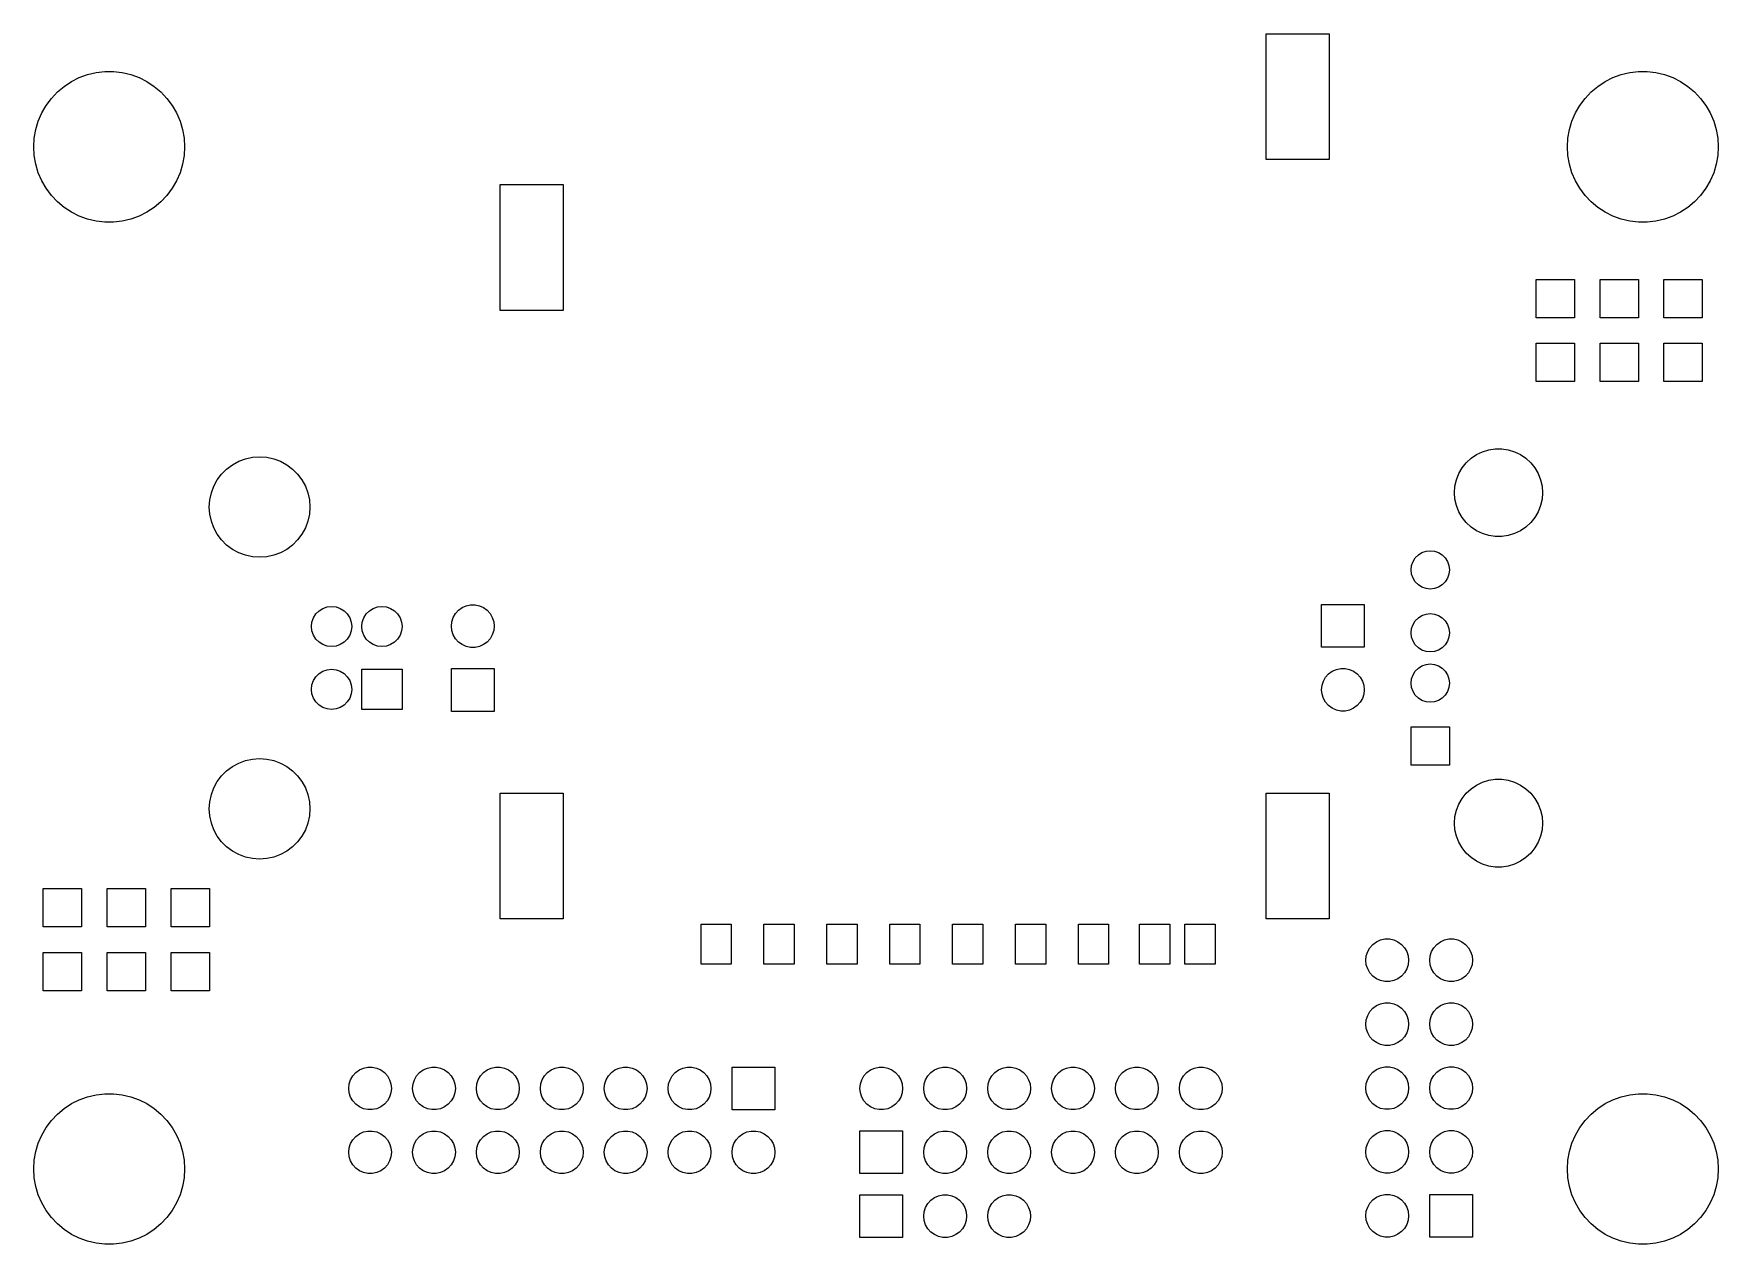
# Model space of a CAD drawing. Extents: x 0.28 to 2.92, y 0.28 to 2.18.
import ezdxf

# ---------------------------------------------------------------- set-up
doc = ezdxf.new("R2010")
doc.units = 0
doc.header["$MEASUREMENT"] = 0
doc.layers.add('BLACK', color=7, linetype='CONTINUOUS')

msp = doc.modelspace()

# ---------------------------------------------------------------- linework, layer by layer
at = {"layer": 'BLACK', "linetype": 'CONTINUOUS'}
for p, q in [((2.21066, 1.98031), (2.21066, 2.17717)), ((2.21066, 2.17717), (2.30909, 2.17717)), ((2.30909, 2.17717), (2.30909, 1.98031)), ((0.353219, 2.10845), (0.366126, 2.11315)), ((0.366126, 2.11315), (0.37949, 2.11632)), ((0.37949, 2.11632), (0.393133, 2.11791)), ((0.393133, 2.11791), (0.406867, 2.11791)), ((0.406867, 2.11791), (0.42051, 2.11632)), ((0.42051, 2.11632), (0.433874, 2.11315)), ((0.433874, 2.11315), (0.446781, 2.10845)), ((2.75322, 2.10845), (2.76613, 2.11315)), ((2.76613, 2.11315), (2.77949, 2.11632)), ((2.77949, 2.11632), (2.79313, 2.11791)), ((2.79313, 2.11791), (2.80687, 2.11791)), ((2.80687, 2.11791), (2.82051, 2.11632)), ((2.82051, 2.11632), (2.83387, 2.11315)), ((2.83387, 2.11315), (2.84678, 2.10845)), ((0.309522, 2.07592), (0.318948, 2.08591)), ((0.318948, 2.08591), (0.329469, 2.09474)), ((0.329469, 2.09474), (0.340945, 2.10229)), ((0.340945, 2.10229), (0.353219, 2.10845)), ((0.446781, 2.10845), (0.459055, 2.10229)), ((0.459055, 2.10229), (0.470531, 2.09474)), ((0.470531, 2.09474), (0.481052, 2.08591)), ((0.481052, 2.08591), (0.490478, 2.07592)), ((2.70952, 2.07592), (2.71895, 2.08591)), ((2.71895, 2.08591), (2.72947, 2.09474)), ((2.72947, 2.09474), (2.74094, 2.10229)), ((2.74094, 2.10229), (2.75322, 2.10845)), ((2.84678, 2.10845), (2.85906, 2.10229)), ((2.85906, 2.10229), (2.87053, 2.09474)), ((2.87053, 2.09474), (2.88105, 2.08591)), ((2.88105, 2.08591), (2.89048, 2.07592)), ((0.294453, 2.05301), (0.30132, 2.0649)), ((0.30132, 2.0649), (0.309522, 2.07592)), ((0.490478, 2.07592), (0.49868, 2.0649)), ((0.49868, 2.0649), (0.505547, 2.05301)), ((2.69445, 2.05301), (2.70132, 2.0649)), ((2.70132, 2.0649), (2.70952, 2.07592)), ((2.89048, 2.07592), (2.89868, 2.0649)), ((2.89868, 2.0649), (2.90555, 2.05301)), ((0.285073, 2.02724), (0.289013, 2.0404)), ((0.289013, 2.0404), (0.294453, 2.05301)), ((0.505547, 2.05301), (0.510987, 2.0404)), ((0.510987, 2.0404), (0.514927, 2.02724)), ((2.68507, 2.02724), (2.68901, 2.0404)), ((2.68901, 2.0404), (2.69445, 2.05301)), ((2.90555, 2.05301), (2.91099, 2.0404)), ((2.91099, 2.0404), (2.91493, 2.02724)), ((0.28189, 2), (0.282688, 2.01371)), ((0.282688, 2.01371), (0.285073, 2.02724)), ((0.514927, 2.02724), (0.517312, 2.01371)), ((0.517312, 2.01371), (0.51811, 2)), ((2.68189, 2), (2.68269, 2.01371)), ((2.68269, 2.01371), (2.68507, 2.02724)), ((2.91493, 2.02724), (2.91731, 2.01371)), ((2.91731, 2.01371), (2.91811, 2)), ((0.282688, 1.98629), (0.28189, 2)), ((0.285073, 1.97276), (0.282688, 1.98629)), ((0.517312, 1.98629), (0.514927, 1.97276)), ((0.51811, 2), (0.517312, 1.98629)), ((2.30909, 1.98031), (2.21066, 1.98031)), ((2.68269, 1.98629), (2.68189, 2)), ((2.68507, 1.97276), (2.68269, 1.98629)), ((2.91731, 1.98629), (2.91493, 1.97276)), ((2.91811, 2), (2.91731, 1.98629)), ((0.289013, 1.9596), (0.285073, 1.97276)), ((0.294453, 1.94699), (0.289013, 1.9596)), ((0.510987, 1.9596), (0.505547, 1.94699)), ((0.514927, 1.97276), (0.510987, 1.9596)), ((2.68901, 1.9596), (2.68507, 1.97276)), ((2.69445, 1.94699), (2.68901, 1.9596)), ((2.91099, 1.9596), (2.90555, 1.94699)), ((2.91493, 1.97276), (2.91099, 1.9596)), ((0.30132, 1.9351), (0.294453, 1.94699)), ((0.309522, 1.92408), (0.30132, 1.9351)), ((0.49868, 1.9351), (0.490478, 1.92408)), ((0.505547, 1.94699), (0.49868, 1.9351)), ((1.01184, 1.74409), (1.01184, 1.94094)), ((1.01184, 1.94094), (1.11027, 1.94094)), ((1.11027, 1.94094), (1.11027, 1.74409)), ((2.70132, 1.9351), (2.69445, 1.94699)), ((2.70952, 1.92408), (2.70132, 1.9351)), ((2.89868, 1.9351), (2.89048, 1.92408)), ((2.90555, 1.94699), (2.89868, 1.9351)), ((0.318948, 1.91409), (0.309522, 1.92408)), ((0.329469, 1.90526), (0.318948, 1.91409)), ((0.340945, 1.89771), (0.329469, 1.90526)), ((0.470531, 1.90526), (0.459055, 1.89771)), ((0.481052, 1.91409), (0.470531, 1.90526)), ((0.490478, 1.92408), (0.481052, 1.91409)), ((2.71895, 1.91409), (2.70952, 1.92408)), ((2.72947, 1.90526), (2.71895, 1.91409)), ((2.74094, 1.89771), (2.72947, 1.90526)), ((2.87053, 1.90526), (2.85906, 1.89771)), ((2.88105, 1.91409), (2.87053, 1.90526)), ((2.89048, 1.92408), (2.88105, 1.91409)), ((0.353219, 1.89155), (0.340945, 1.89771)), ((0.366126, 1.88685), (0.353219, 1.89155)), ((0.37949, 1.88368), (0.366126, 1.88685)), ((0.393133, 1.88209), (0.37949, 1.88368)), ((0.406867, 1.88209), (0.393133, 1.88209)), ((0.42051, 1.88368), (0.406867, 1.88209)), ((0.433874, 1.88685), (0.42051, 1.88368)), ((0.446781, 1.89155), (0.433874, 1.88685)), ((0.459055, 1.89771), (0.446781, 1.89155)), ((2.75322, 1.89155), (2.74094, 1.89771)), ((2.76613, 1.88685), (2.75322, 1.89155)), ((2.77949, 1.88368), (2.76613, 1.88685)), ((2.79313, 1.88209), (2.77949, 1.88368)), ((2.80687, 1.88209), (2.79313, 1.88209)), ((2.82051, 1.88368), (2.80687, 1.88209)), ((2.83387, 1.88685), (2.82051, 1.88368)), ((2.84678, 1.89155), (2.83387, 1.88685)), ((2.85906, 1.89771), (2.84678, 1.89155)), ((2.63299, 1.7326), (2.63299, 1.7926)), ((2.63299, 1.7926), (2.69299, 1.7926)), ((2.69299, 1.7926), (2.69299, 1.7326)), ((2.73299, 1.7326), (2.73299, 1.7926)), ((2.73299, 1.7926), (2.79299, 1.7926)), ((2.79299, 1.7926), (2.79299, 1.7326)), ((2.83299, 1.7326), (2.83299, 1.7926)), ((2.83299, 1.7926), (2.89299, 1.7926)), ((2.89299, 1.7926), (2.89299, 1.7326)), ((1.11027, 1.74409), (1.01184, 1.74409)), ((2.69299, 1.7326), (2.63299, 1.7326)), ((2.79299, 1.7326), (2.73299, 1.7326)), ((2.89299, 1.7326), (2.83299, 1.7326)), ((2.63299, 1.6326), (2.63299, 1.6926)), ((2.63299, 1.6926), (2.69299, 1.6926)), ((2.69299, 1.6926), (2.69299, 1.6326)), ((2.73299, 1.6326), (2.73299, 1.6926)), ((2.73299, 1.6926), (2.79299, 1.6926)), ((2.79299, 1.6926), (2.79299, 1.6326)), ((2.83299, 1.6326), (2.83299, 1.6926)), ((2.83299, 1.6926), (2.89299, 1.6926)), ((2.89299, 1.6926), (2.89299, 1.6326)), ((2.69299, 1.6326), (2.63299, 1.6326)), ((2.79299, 1.6326), (2.73299, 1.6326)), ((2.89299, 1.6326), (2.83299, 1.6326)), ((0.592863, 1.50246), (0.602723, 1.50785)), ((0.602723, 1.50785), (0.613249, 1.51177)), ((0.613249, 1.51177), (0.624227, 1.51416)), ((0.624227, 1.51416), (0.635433, 1.51496)), ((0.635433, 1.51496), (0.646639, 1.51416)), ((0.646639, 1.51416), (0.657617, 1.51177)), ((0.657617, 1.51177), (0.668143, 1.50785)), ((0.668143, 1.50785), (0.678003, 1.50246)), ((2.51719, 1.49747), (2.52361, 1.50552)), ((2.52361, 1.50552), (2.53116, 1.51253)), ((2.53116, 1.51253), (2.53967, 1.51833)), ((2.53967, 1.51833), (2.54894, 1.5228)), ((2.54894, 1.5228), (2.55878, 1.52583)), ((2.55878, 1.52583), (2.56897, 1.52737)), ((2.56897, 1.52737), (2.57926, 1.52737)), ((2.57926, 1.52737), (2.58945, 1.52583)), ((2.58945, 1.52583), (2.59929, 1.5228)), ((2.59929, 1.5228), (2.60856, 1.51833)), ((2.60856, 1.51833), (2.61707, 1.51253)), ((2.61707, 1.51253), (2.62462, 1.50552)), ((2.62462, 1.50552), (2.63104, 1.49747)), ((0.563809, 1.46893), (0.569193, 1.47879)), ((0.569193, 1.47879), (0.575925, 1.48778)), ((0.575925, 1.48778), (0.583869, 1.49573)), ((0.583869, 1.49573), (0.592863, 1.50246)), ((0.678003, 1.50246), (0.686997, 1.49573)), ((0.686997, 1.49573), (0.694941, 1.48778)), ((0.694941, 1.48778), (0.701674, 1.47879)), ((0.701674, 1.47879), (0.707058, 1.46893)), ((2.50599, 1.46893), (2.50828, 1.47897)), ((2.50828, 1.47897), (2.51204, 1.48856)), ((2.51204, 1.48856), (2.51719, 1.49747)), ((2.63104, 1.49747), (2.63619, 1.48856)), ((2.63619, 1.48856), (2.63995, 1.47897)), ((2.63995, 1.47897), (2.64224, 1.46893)), ((0.557494, 1.44743), (0.559882, 1.4584)), ((0.559882, 1.4584), (0.563809, 1.46893)), ((0.707058, 1.46893), (0.710984, 1.4584)), ((0.710984, 1.4584), (0.713372, 1.44743)), ((2.50522, 1.45866), (2.50599, 1.46893)), ((2.50599, 1.44839), (2.50522, 1.45866)), ((2.64224, 1.46893), (2.64301, 1.45866)), ((2.64301, 1.45866), (2.64224, 1.44839)), ((0.556693, 1.43622), (0.557494, 1.44743)), ((0.557494, 1.42501), (0.556693, 1.43622)), ((0.559882, 1.41404), (0.557494, 1.42501)), ((0.713372, 1.42501), (0.710984, 1.41404)), ((0.713372, 1.44743), (0.714173, 1.43622)), ((0.714173, 1.43622), (0.713372, 1.42501)), ((2.50828, 1.43835), (2.50599, 1.44839)), ((2.51204, 1.42877), (2.50828, 1.43835)), ((2.51719, 1.41985), (2.51204, 1.42877)), ((2.63619, 1.42877), (2.63104, 1.41985)), ((2.63995, 1.43835), (2.63619, 1.42877)), ((2.64224, 1.44839), (2.63995, 1.43835)), ((0.563809, 1.40351), (0.559882, 1.41404)), ((0.569193, 1.39365), (0.563809, 1.40351)), ((0.707058, 1.40351), (0.701674, 1.39365)), ((0.710984, 1.41404), (0.707058, 1.40351)), ((2.52361, 1.4118), (2.51719, 1.41985)), ((2.53116, 1.4048), (2.52361, 1.4118)), ((2.53967, 1.39899), (2.53116, 1.4048)), ((2.54894, 1.39453), (2.53967, 1.39899)), ((2.60856, 1.39899), (2.59929, 1.39453)), ((2.61707, 1.4048), (2.60856, 1.39899)), ((2.62462, 1.4118), (2.61707, 1.4048)), ((2.63104, 1.41985), (2.62462, 1.4118)), ((0.575925, 1.38466), (0.569193, 1.39365)), ((0.583869, 1.37671), (0.575925, 1.38466)), ((0.592863, 1.36998), (0.583869, 1.37671)), ((0.686997, 1.37671), (0.678003, 1.36998)), ((0.694941, 1.38466), (0.686997, 1.37671)), ((0.701674, 1.39365), (0.694941, 1.38466)), ((2.55878, 1.39149), (2.54894, 1.39453)), ((2.56897, 1.38996), (2.55878, 1.39149)), ((2.57926, 1.38996), (2.56897, 1.38996)), ((2.58945, 1.39149), (2.57926, 1.38996)), ((2.59929, 1.39453), (2.58945, 1.39149)), ((0.602723, 1.3646), (0.592863, 1.36998)), ((0.613249, 1.36067), (0.602723, 1.3646)), ((0.624227, 1.35828), (0.613249, 1.36067)), ((0.635433, 1.35748), (0.624227, 1.35828)), ((0.646639, 1.35828), (0.635433, 1.35748)), ((0.657617, 1.36067), (0.646639, 1.35828)), ((0.668143, 1.3646), (0.657617, 1.36067)), ((0.678003, 1.36998), (0.668143, 1.3646)), ((2.43817, 1.34447), (2.44039, 1.35081)), ((2.44039, 1.35081), (2.44397, 1.3565)), ((2.44397, 1.3565), (2.44872, 1.36125)), ((2.44872, 1.36125), (2.4544, 1.36482)), ((2.4544, 1.36482), (2.46075, 1.36704)), ((2.46075, 1.36704), (2.46742, 1.3678)), ((2.46742, 1.3678), (2.4741, 1.36704)), ((2.4741, 1.36704), (2.48044, 1.36482)), ((2.48044, 1.36482), (2.48613, 1.36125)), ((2.48613, 1.36125), (2.49088, 1.3565)), ((2.49088, 1.3565), (2.49445, 1.35081)), ((2.49445, 1.35081), (2.49667, 1.34447)), ((2.43742, 1.3378), (2.43817, 1.34447)), ((2.43817, 1.33112), (2.43742, 1.3378)), ((2.44039, 1.32478), (2.43817, 1.33112)), ((2.44397, 1.31909), (2.44039, 1.32478)), ((2.44872, 1.31434), (2.44397, 1.31909)), ((2.49088, 1.31909), (2.48613, 1.31434)), ((2.49445, 1.32478), (2.49088, 1.31909)), ((2.49667, 1.33112), (2.49445, 1.32478)), ((2.49667, 1.34447), (2.49742, 1.3378)), ((2.49742, 1.3378), (2.49667, 1.33112)), ((2.4544, 1.31077), (2.44872, 1.31434)), ((2.46075, 1.30855), (2.4544, 1.31077)), ((2.46742, 1.3078), (2.46075, 1.30855)), ((2.4741, 1.30855), (2.46742, 1.3078)), ((2.48044, 1.31077), (2.4741, 1.30855)), ((2.48613, 1.31434), (2.48044, 1.31077)), ((0.719655, 1.26288), (0.723407, 1.26885)), ((0.723407, 1.26885), (0.728394, 1.27384)), ((0.728394, 1.27384), (0.734366, 1.27759)), ((0.734366, 1.27759), (0.741023, 1.27992)), ((0.741023, 1.27992), (0.748031, 1.28071)), ((0.748031, 1.28071), (0.75504, 1.27992)), ((0.75504, 1.27992), (0.761697, 1.27759)), ((0.761697, 1.27759), (0.767669, 1.27384)), ((0.767669, 1.27384), (0.772656, 1.26885)), ((0.772656, 1.26885), (0.776408, 1.26288)), ((0.798395, 1.26288), (0.802147, 1.26885)), ((0.802147, 1.26885), (0.807134, 1.27384)), ((0.807134, 1.27384), (0.813106, 1.27759)), ((0.813106, 1.27759), (0.819763, 1.27992)), ((0.819763, 1.27992), (0.826772, 1.28071)), ((0.826772, 1.28071), (0.83378, 1.27992)), ((0.83378, 1.27992), (0.840437, 1.27759)), ((0.840437, 1.27759), (0.846409, 1.27384)), ((0.846409, 1.27384), (0.851396, 1.26885)), ((0.851396, 1.26885), (0.855149, 1.26288)), ((0.938425, 1.26341), (0.941923, 1.26947)), ((0.941923, 1.26947), (0.946604, 1.27467)), ((0.946604, 1.27467), (0.952264, 1.27878)), ((0.952264, 1.27878), (0.958655, 1.28163)), ((0.958655, 1.28163), (0.965498, 1.28308)), ((0.965498, 1.28308), (0.972494, 1.28308)), ((0.972494, 1.28308), (0.979337, 1.28163)), ((0.979337, 1.28163), (0.985728, 1.27878)), ((0.985728, 1.27878), (0.991388, 1.27467)), ((0.991388, 1.27467), (0.996069, 1.26947)), ((0.996069, 1.26947), (0.999567, 1.26341)), ((2.29724, 1.21673), (2.29724, 1.28366)), ((2.29724, 1.28366), (2.36417, 1.28366)), ((2.36417, 1.28366), (2.36417, 1.21673)), ((2.44872, 1.26283), (2.4544, 1.2664)), ((2.4544, 1.2664), (2.46075, 1.26862)), ((2.46075, 1.26862), (2.46742, 1.26937)), ((2.46742, 1.26937), (2.4741, 1.26862)), ((2.4741, 1.26862), (2.48044, 1.2664)), ((2.48044, 1.2664), (2.48613, 1.26283)), ((0.716535, 1.24921), (0.717325, 1.25622)), ((0.717325, 1.2422), (0.716535, 1.24921)), ((0.717325, 1.25622), (0.719655, 1.26288)), ((0.719655, 1.23555), (0.717325, 1.2422)), ((0.776408, 1.26288), (0.778738, 1.25622)), ((0.778738, 1.2422), (0.776408, 1.23555)), ((0.778738, 1.25622), (0.779528, 1.24921)), ((0.779528, 1.24921), (0.778738, 1.2422)), ((0.795276, 1.24921), (0.796065, 1.25622)), ((0.796065, 1.2422), (0.795276, 1.24921)), ((0.796065, 1.25622), (0.798395, 1.26288)), ((0.798395, 1.23555), (0.796065, 1.2422)), ((0.855149, 1.26288), (0.857478, 1.25622)), ((0.857478, 1.2422), (0.855149, 1.23555)), ((0.857478, 1.25622), (0.858268, 1.24921)), ((0.858268, 1.24921), (0.857478, 1.2422)), ((0.935531, 1.2498), (0.936263, 1.25676)), ((0.936263, 1.24285), (0.935531, 1.2498)), ((0.936263, 1.25676), (0.938425, 1.26341)), ((0.938425, 1.23619), (0.936263, 1.24285)), ((0.999567, 1.26341), (1.00173, 1.25676)), ((1.00173, 1.24285), (0.999567, 1.23619)), ((1.00173, 1.25676), (1.00246, 1.2498)), ((1.00246, 1.2498), (1.00173, 1.24285)), ((2.43742, 1.23937), (2.43817, 1.24605)), ((2.43817, 1.23269), (2.43742, 1.23937)), ((2.43817, 1.24605), (2.44039, 1.25239)), ((2.44039, 1.25239), (2.44397, 1.25807)), ((2.44397, 1.25807), (2.44872, 1.26283)), ((2.48613, 1.26283), (2.49088, 1.25807)), ((2.49088, 1.25807), (2.49445, 1.25239)), ((2.49445, 1.25239), (2.49667, 1.24605)), ((2.49667, 1.24605), (2.49742, 1.23937)), ((2.49742, 1.23937), (2.49667, 1.23269)), ((0.723407, 1.22958), (0.719655, 1.23555)), ((0.728394, 1.22459), (0.723407, 1.22958)), ((0.734366, 1.22084), (0.728394, 1.22459)), ((0.741023, 1.21851), (0.734366, 1.22084)), ((0.748031, 1.21772), (0.741023, 1.21851)), ((0.75504, 1.21851), (0.748031, 1.21772)), ((0.761697, 1.22084), (0.75504, 1.21851)), ((0.767669, 1.22459), (0.761697, 1.22084)), ((0.772656, 1.22958), (0.767669, 1.22459)), ((0.776408, 1.23555), (0.772656, 1.22958)), ((0.802147, 1.22958), (0.798395, 1.23555)), ((0.807134, 1.22459), (0.802147, 1.22958)), ((0.813106, 1.22084), (0.807134, 1.22459)), ((0.819763, 1.21851), (0.813106, 1.22084)), ((0.826772, 1.21772), (0.819763, 1.21851)), ((0.83378, 1.21851), (0.826772, 1.21772)), ((0.840437, 1.22084), (0.83378, 1.21851)), ((0.846409, 1.22459), (0.840437, 1.22084)), ((0.851396, 1.22958), (0.846409, 1.22459)), ((0.855149, 1.23555), (0.851396, 1.22958)), ((0.941923, 1.23013), (0.938425, 1.23619)), ((0.946604, 1.22493), (0.941923, 1.23013)), ((0.952264, 1.22082), (0.946604, 1.22493)), ((0.958655, 1.21798), (0.952264, 1.22082)), ((0.965498, 1.21652), (0.958655, 1.21798)), ((0.972494, 1.21652), (0.965498, 1.21652)), ((0.979337, 1.21798), (0.972494, 1.21652)), ((0.985728, 1.22082), (0.979337, 1.21798)), ((0.991388, 1.22493), (0.985728, 1.22082)), ((0.996069, 1.23013), (0.991388, 1.22493)), ((0.999567, 1.23619), (0.996069, 1.23013)), ((2.36417, 1.21673), (2.29724, 1.21673)), ((2.44039, 1.22635), (2.43817, 1.23269)), ((2.44397, 1.22067), (2.44039, 1.22635)), ((2.44872, 1.21592), (2.44397, 1.22067)), ((2.4544, 1.21234), (2.44872, 1.21592)), ((2.48613, 1.21592), (2.48044, 1.21234)), ((2.49088, 1.22067), (2.48613, 1.21592)), ((2.49445, 1.22635), (2.49088, 1.22067)), ((2.49667, 1.23269), (2.49445, 1.22635)), ((2.44872, 1.18408), (2.4544, 1.18766)), ((2.46075, 1.21012), (2.4544, 1.21234)), ((2.4544, 1.18766), (2.46075, 1.18988)), ((2.46742, 1.20937), (2.46075, 1.21012)), ((2.46075, 1.18988), (2.46742, 1.19063)), ((2.4741, 1.21012), (2.46742, 1.20937)), ((2.46742, 1.19063), (2.4741, 1.18988)), ((2.48044, 1.21234), (2.4741, 1.21012)), ((2.4741, 1.18988), (2.48044, 1.18766)), ((2.48044, 1.18766), (2.48613, 1.18408)), ((0.717325, 1.1578), (0.719655, 1.16445)), ((0.719655, 1.16445), (0.723407, 1.17042)), ((0.723407, 1.17042), (0.728394, 1.17541)), ((0.728394, 1.17541), (0.734366, 1.17916)), ((0.734366, 1.17916), (0.741023, 1.18149)), ((0.741023, 1.18149), (0.748031, 1.18228)), ((0.748031, 1.18228), (0.75504, 1.18149)), ((0.75504, 1.18149), (0.761697, 1.17916)), ((0.761697, 1.17916), (0.767669, 1.17541)), ((0.767669, 1.17541), (0.772656, 1.17042)), ((0.772656, 1.17042), (0.776408, 1.16445)), ((0.776408, 1.16445), (0.778738, 1.1578)), ((0.795276, 1.11929), (0.795276, 1.18228)), ((0.795276, 1.18228), (0.858268, 1.18228)), ((0.858268, 1.18228), (0.858268, 1.11929)), ((0.935531, 1.11634), (0.935531, 1.18327)), ((0.935531, 1.18327), (1.00246, 1.18327)), ((1.00246, 1.18327), (1.00246, 1.11634)), ((2.29798, 1.15715), (2.30014, 1.16381)), ((2.30014, 1.16381), (2.30364, 1.16987)), ((2.30364, 1.16987), (2.30832, 1.17507)), ((2.30832, 1.17507), (2.31398, 1.17918)), ((2.31398, 1.17918), (2.32037, 1.18202)), ((2.32037, 1.18202), (2.32721, 1.18348)), ((2.32721, 1.18348), (2.33421, 1.18348)), ((2.33421, 1.18348), (2.34105, 1.18202)), ((2.34105, 1.18202), (2.34744, 1.17918)), ((2.34744, 1.17918), (2.3531, 1.17507)), ((2.3531, 1.17507), (2.35778, 1.16987)), ((2.35778, 1.16987), (2.36128, 1.16381)), ((2.36128, 1.16381), (2.36344, 1.15715)), ((2.43742, 1.16063), (2.43817, 1.16731)), ((2.43817, 1.15395), (2.43742, 1.16063)), ((2.43817, 1.16731), (2.44039, 1.17365)), ((2.44039, 1.17365), (2.44397, 1.17933)), ((2.44397, 1.17933), (2.44872, 1.18408)), ((2.48613, 1.18408), (2.49088, 1.17933)), ((2.49088, 1.17933), (2.49445, 1.17365)), ((2.49445, 1.17365), (2.49667, 1.16731)), ((2.49667, 1.16731), (2.49742, 1.16063)), ((2.49742, 1.16063), (2.49667, 1.15395)), ((0.716535, 1.15079), (0.717325, 1.1578)), ((0.717325, 1.14378), (0.716535, 1.15079)), ((0.719655, 1.13712), (0.717325, 1.14378)), ((0.723407, 1.13115), (0.719655, 1.13712)), ((0.776408, 1.13712), (0.772656, 1.13115)), ((0.778738, 1.14378), (0.776408, 1.13712)), ((0.778738, 1.1578), (0.779528, 1.15079)), ((0.779528, 1.15079), (0.778738, 1.14378)), ((2.29724, 1.1502), (2.29798, 1.15715)), ((2.29798, 1.14324), (2.29724, 1.1502)), ((2.30014, 1.13659), (2.29798, 1.14324)), ((2.30364, 1.13053), (2.30014, 1.13659)), ((2.36128, 1.13659), (2.35778, 1.13053)), ((2.36344, 1.14324), (2.36128, 1.13659)), ((2.36344, 1.15715), (2.36417, 1.1502)), ((2.36417, 1.1502), (2.36344, 1.14324)), ((2.44039, 1.14761), (2.43817, 1.15395)), ((2.44397, 1.14193), (2.44039, 1.14761)), ((2.44872, 1.13718), (2.44397, 1.14193)), ((2.4544, 1.1336), (2.44872, 1.13718)), ((2.46075, 1.13138), (2.4544, 1.1336)), ((2.48044, 1.1336), (2.4741, 1.13138)), ((2.48613, 1.13718), (2.48044, 1.1336)), ((2.49088, 1.14193), (2.48613, 1.13718)), ((2.49445, 1.14761), (2.49088, 1.14193)), ((2.49667, 1.15395), (2.49445, 1.14761)), ((0.728394, 1.12616), (0.723407, 1.13115)), ((0.734366, 1.12241), (0.728394, 1.12616)), ((0.741023, 1.12008), (0.734366, 1.12241)), ((0.748031, 1.11929), (0.741023, 1.12008)), ((0.75504, 1.12008), (0.748031, 1.11929)), ((0.761697, 1.12241), (0.75504, 1.12008)), ((0.767669, 1.12616), (0.761697, 1.12241)), ((0.772656, 1.13115), (0.767669, 1.12616)), ((0.858268, 1.11929), (0.795276, 1.11929)), ((1.00246, 1.11634), (0.935531, 1.11634)), ((2.30832, 1.12533), (2.30364, 1.13053)), ((2.31398, 1.12122), (2.30832, 1.12533)), ((2.32037, 1.11837), (2.31398, 1.12122)), ((2.32721, 1.11692), (2.32037, 1.11837)), ((2.33421, 1.11692), (2.32721, 1.11692)), ((2.34105, 1.11837), (2.33421, 1.11692)), ((2.34744, 1.12122), (2.34105, 1.11837)), ((2.3531, 1.12533), (2.34744, 1.12122)), ((2.35778, 1.13053), (2.3531, 1.12533)), ((2.46742, 1.13063), (2.46075, 1.13138)), ((2.4741, 1.13138), (2.46742, 1.13063)), ((2.43742, 1.0322), (2.43742, 1.0922)), ((2.43742, 1.0922), (2.49742, 1.0922)), ((2.49742, 1.0922), (2.49742, 1.0322)), ((0.583869, 1.02329), (0.592863, 1.03002)), ((0.592863, 1.03002), (0.602723, 1.0354)), ((0.602723, 1.0354), (0.613249, 1.03933)), ((0.613249, 1.03933), (0.624227, 1.04172)), ((0.624227, 1.04172), (0.635433, 1.04252)), ((0.635433, 1.04252), (0.646639, 1.04172)), ((0.646639, 1.04172), (0.657617, 1.03933)), ((0.657617, 1.03933), (0.668143, 1.0354)), ((0.668143, 1.0354), (0.678003, 1.03002)), ((0.678003, 1.03002), (0.686997, 1.02329)), ((2.49742, 1.0322), (2.43742, 1.0322)), ((0.563809, 0.996489), (0.569193, 1.00635)), ((0.569193, 1.00635), (0.575925, 1.01534)), ((0.575925, 1.01534), (0.583869, 1.02329)), ((0.686997, 1.02329), (0.694941, 1.01534)), ((0.694941, 1.01534), (0.701674, 1.00635)), ((0.701674, 1.00635), (0.707058, 0.996489)), ((2.53967, 1.00101), (2.54894, 1.00547)), ((2.54894, 1.00547), (2.55878, 1.00851)), ((2.55878, 1.00851), (2.56897, 1.01004)), ((2.56897, 1.01004), (2.57926, 1.01004)), ((2.57926, 1.01004), (2.58945, 1.00851)), ((2.58945, 1.00851), (2.59929, 1.00547)), ((2.59929, 1.00547), (2.60856, 1.00101)), ((0.557494, 0.974985), (0.559882, 0.985963)), ((0.559882, 0.985963), (0.563809, 0.996489)), ((0.707058, 0.996489), (0.710984, 0.985963)), ((0.710984, 0.985963), (0.713372, 0.974985)), ((1.01184, 0.791339), (1.01184, 0.988189)), ((1.01184, 0.988189), (1.11027, 0.988189)), ((1.11027, 0.988189), (1.11027, 0.791339)), ((2.21066, 0.791339), (2.21066, 0.988189)), ((2.21066, 0.988189), (2.30909, 0.988189)), ((2.30909, 0.988189), (2.30909, 0.791339)), ((2.51204, 0.971232), (2.51719, 0.98015)), ((2.51719, 0.98015), (2.52361, 0.988201)), ((2.52361, 0.988201), (2.53116, 0.995205)), ((2.53116, 0.995205), (2.53967, 1.00101)), ((2.60856, 1.00101), (2.61707, 0.995205)), ((2.61707, 0.995205), (2.62462, 0.988201)), ((2.62462, 0.988201), (2.63104, 0.98015)), ((2.63104, 0.98015), (2.63619, 0.971232)), ((0.556693, 0.96378), (0.557494, 0.974985)), ((0.557494, 0.952574), (0.556693, 0.96378)), ((0.559882, 0.941596), (0.557494, 0.952574)), ((0.713372, 0.952574), (0.710984, 0.941596)), ((0.713372, 0.974985), (0.714173, 0.96378)), ((0.714173, 0.96378), (0.713372, 0.952574)), ((2.50522, 0.941339), (2.50599, 0.951607)), ((2.50599, 0.951607), (2.50828, 0.961647)), ((2.50828, 0.961647), (2.51204, 0.971232)), ((2.63619, 0.971232), (2.63995, 0.961647)), ((2.63995, 0.961647), (2.64224, 0.951607)), ((2.64224, 0.951607), (2.64301, 0.941339)), ((0.563809, 0.93107), (0.559882, 0.941596)), ((0.569193, 0.921209), (0.563809, 0.93107)), ((0.707058, 0.93107), (0.701674, 0.921209)), ((0.710984, 0.941596), (0.707058, 0.93107)), ((2.50599, 0.93107), (2.50522, 0.941339)), ((2.50828, 0.921031), (2.50599, 0.93107)), ((2.64224, 0.93107), (2.63995, 0.921031)), ((2.64301, 0.941339), (2.64224, 0.93107)), ((0.575925, 0.912216), (0.569193, 0.921209)), ((0.583869, 0.904272), (0.575925, 0.912216)), ((0.592863, 0.897539), (0.583869, 0.904272)), ((0.602723, 0.892155), (0.592863, 0.897539)), ((0.678003, 0.897539), (0.668143, 0.892155)), ((0.686997, 0.904272), (0.678003, 0.897539)), ((0.694941, 0.912216), (0.686997, 0.904272)), ((0.701674, 0.921209), (0.694941, 0.912216)), ((2.51204, 0.911445), (2.50828, 0.921031)), ((2.51719, 0.902527), (2.51204, 0.911445)), ((2.52361, 0.894476), (2.51719, 0.902527)), ((2.63104, 0.902527), (2.62462, 0.894476)), ((2.63619, 0.911445), (2.63104, 0.902527)), ((2.63995, 0.921031), (2.63619, 0.911445)), ((0.613249, 0.888229), (0.602723, 0.892155)), ((0.624227, 0.885841), (0.613249, 0.888229)), ((0.635433, 0.885039), (0.624227, 0.885841)), ((0.646639, 0.885841), (0.635433, 0.885039)), ((0.657617, 0.888229), (0.646639, 0.885841)), ((0.668143, 0.892155), (0.657617, 0.888229)), ((2.53116, 0.887472), (2.52361, 0.894476)), ((2.53967, 0.881672), (2.53116, 0.887472)), ((2.54894, 0.877204), (2.53967, 0.881672)), ((2.55878, 0.874168), (2.54894, 0.877204)), ((2.56897, 0.872634), (2.55878, 0.874168)), ((2.57926, 0.872634), (2.56897, 0.872634)), ((2.58945, 0.874168), (2.57926, 0.872634)), ((2.59929, 0.877204), (2.58945, 0.874168)), ((2.60856, 0.881672), (2.59929, 0.877204)), ((2.61707, 0.887472), (2.60856, 0.881672)), ((2.62462, 0.894476), (2.61707, 0.887472)), ((0.296772, 0.779055), (0.296772, 0.839055)), ((0.296772, 0.839055), (0.356772, 0.839055)), ((0.356772, 0.839055), (0.356772, 0.779055)), ((0.396772, 0.779055), (0.396772, 0.839055)), ((0.396772, 0.839055), (0.456772, 0.839055)), ((0.456772, 0.839055), (0.456772, 0.779055)), ((0.496772, 0.779055), (0.496772, 0.839055)), ((0.496772, 0.839055), (0.556772, 0.839055)), ((0.556772, 0.839055), (0.556772, 0.779055)), ((1.11027, 0.791339), (1.01184, 0.791339)), ((2.30909, 0.791339), (2.21066, 0.791339)), ((0.356772, 0.779055), (0.296772, 0.779055)), ((0.456772, 0.779055), (0.396772, 0.779055)), ((0.556772, 0.779055), (0.496772, 0.779055)), ((1.32621, 0.720472), (1.32621, 0.783465)), ((1.32621, 0.783465), (1.37346, 0.783465)), ((1.37346, 0.783465), (1.37346, 0.720472)), ((1.42464, 0.720472), (1.42464, 0.783465)), ((1.42464, 0.783465), (1.47188, 0.783465)), ((1.47188, 0.783465), (1.47188, 0.720472)), ((1.52306, 0.720472), (1.52306, 0.783465)), ((1.52306, 0.783465), (1.57031, 0.783465)), ((1.57031, 0.783465), (1.57031, 0.720472)), ((1.62149, 0.720472), (1.62149, 0.783465)), ((1.62149, 0.783465), (1.66873, 0.783465)), ((1.66873, 0.783465), (1.66873, 0.720472)), ((1.71992, 0.720472), (1.71992, 0.783465)), ((1.71992, 0.783465), (1.76716, 0.783465)), ((1.76716, 0.783465), (1.76716, 0.720472)), ((1.81834, 0.720472), (1.81834, 0.783465)), ((1.81834, 0.783465), (1.86558, 0.783465)), ((1.86558, 0.783465), (1.86558, 0.720472)), ((1.91677, 0.720472), (1.91677, 0.783465)), ((1.91677, 0.783465), (1.96401, 0.783465)), ((1.96401, 0.783465), (1.96401, 0.720472)), ((2.01244, 0.720472), (2.01244, 0.783465)), ((2.01244, 0.783465), (2.05968, 0.783465)), ((2.05968, 0.783465), (2.05968, 0.720472)), ((2.0833, 0.720472), (2.0833, 0.783465)), ((2.0833, 0.783465), (2.13055, 0.783465)), ((2.13055, 0.783465), (2.13055, 0.720472)), ((0.296772, 0.679055), (0.296772, 0.739055)), ((0.296772, 0.739055), (0.356772, 0.739055)), ((0.356772, 0.739055), (0.356772, 0.679055)), ((0.396772, 0.679055), (0.396772, 0.739055)), ((0.396772, 0.739055), (0.456772, 0.739055)), ((0.456772, 0.739055), (0.456772, 0.679055)), ((0.496772, 0.679055), (0.496772, 0.739055)), ((0.496772, 0.739055), (0.556772, 0.739055)), ((0.556772, 0.739055), (0.556772, 0.679055)), ((2.36727, 0.733729), (2.36943, 0.740383)), ((2.36943, 0.740383), (2.37293, 0.746442)), ((2.37293, 0.746442), (2.37761, 0.751641)), ((2.37761, 0.751641), (2.38327, 0.755753)), ((2.38327, 0.755753), (2.38966, 0.758598)), ((2.38966, 0.758598), (2.3965, 0.760053)), ((2.3965, 0.760053), (2.4035, 0.760053)), ((2.4035, 0.760053), (2.41034, 0.758598)), ((2.41034, 0.758598), (2.41673, 0.755753)), ((2.41673, 0.755753), (2.42239, 0.751641)), ((2.42239, 0.751641), (2.42707, 0.746442)), ((2.42707, 0.746442), (2.43057, 0.740383)), ((2.43057, 0.740383), (2.43273, 0.733729)), ((2.46727, 0.733729), (2.46943, 0.740383)), ((2.46943, 0.740383), (2.47293, 0.746442)), ((2.47293, 0.746442), (2.47761, 0.751641)), ((2.47761, 0.751641), (2.48327, 0.755753)), ((2.48327, 0.755753), (2.48966, 0.758598)), ((2.48966, 0.758598), (2.4965, 0.760053)), ((2.4965, 0.760053), (2.5035, 0.760053)), ((2.5035, 0.760053), (2.51034, 0.758598)), ((2.51034, 0.758598), (2.51673, 0.755753)), ((2.51673, 0.755753), (2.52239, 0.751641)), ((2.52239, 0.751641), (2.52707, 0.746442)), ((2.52707, 0.746442), (2.53057, 0.740383)), ((2.53057, 0.740383), (2.53273, 0.733729)), ((1.37346, 0.720472), (1.32621, 0.720472)), ((1.47188, 0.720472), (1.42464, 0.720472)), ((1.57031, 0.720472), (1.52306, 0.720472)), ((1.66873, 0.720472), (1.62149, 0.720472)), ((1.76716, 0.720472), (1.71992, 0.720472)), ((1.86558, 0.720472), (1.81834, 0.720472)), ((1.96401, 0.720472), (1.91677, 0.720472)), ((2.05968, 0.720472), (2.01244, 0.720472)), ((2.13055, 0.720472), (2.0833, 0.720472)), ((2.36654, 0.726772), (2.36727, 0.733729)), ((2.36727, 0.719814), (2.36654, 0.726772)), ((2.36943, 0.71316), (2.36727, 0.719814)), ((2.37293, 0.707102), (2.36943, 0.71316)), ((2.43057, 0.71316), (2.42707, 0.707102)), ((2.43273, 0.719814), (2.43057, 0.71316)), ((2.43273, 0.733729), (2.43346, 0.726772)), ((2.43346, 0.726772), (2.43273, 0.719814)), ((2.46654, 0.726772), (2.46727, 0.733729)), ((2.46727, 0.719814), (2.46654, 0.726772)), ((2.46943, 0.71316), (2.46727, 0.719814)), ((2.47293, 0.707102), (2.46943, 0.71316)), ((2.53057, 0.71316), (2.52707, 0.707102)), ((2.53273, 0.719814), (2.53057, 0.71316)), ((2.53273, 0.733729), (2.53346, 0.726772)), ((2.53346, 0.726772), (2.53273, 0.719814)), ((2.37761, 0.701903), (2.37293, 0.707102)), ((2.38327, 0.69779), (2.37761, 0.701903)), ((2.38966, 0.694945), (2.38327, 0.69779)), ((2.3965, 0.69349), (2.38966, 0.694945)), ((2.4035, 0.69349), (2.3965, 0.69349)), ((2.41034, 0.694945), (2.4035, 0.69349)), ((2.41673, 0.69779), (2.41034, 0.694945)), ((2.42239, 0.701903), (2.41673, 0.69779)), ((2.42707, 0.707102), (2.42239, 0.701903)), ((2.47761, 0.701903), (2.47293, 0.707102)), ((2.48327, 0.69779), (2.47761, 0.701903)), ((2.48966, 0.694945), (2.48327, 0.69779)), ((2.4965, 0.69349), (2.48966, 0.694945)), ((2.5035, 0.69349), (2.4965, 0.69349)), ((2.51034, 0.694945), (2.5035, 0.69349)), ((2.51673, 0.69779), (2.51034, 0.694945)), ((2.52239, 0.701903), (2.51673, 0.69779)), ((2.52707, 0.707102), (2.52239, 0.701903)), ((0.356772, 0.679055), (0.296772, 0.679055)), ((0.456772, 0.679055), (0.396772, 0.679055)), ((0.556772, 0.679055), (0.496772, 0.679055)), ((2.38966, 0.658598), (2.3965, 0.660053)), ((2.3965, 0.660053), (2.4035, 0.660053)), ((2.4035, 0.660053), (2.41034, 0.658598)), ((2.48966, 0.658598), (2.4965, 0.660053)), ((2.4965, 0.660053), (2.5035, 0.660053)), ((2.5035, 0.660053), (2.51034, 0.658598)), ((2.36654, 0.626772), (2.36727, 0.633729)), ((2.36727, 0.633729), (2.36943, 0.640383)), ((2.36943, 0.640383), (2.37293, 0.646442)), ((2.37293, 0.646442), (2.37761, 0.651641)), ((2.37761, 0.651641), (2.38327, 0.655753)), ((2.38327, 0.655753), (2.38966, 0.658598)), ((2.41034, 0.658598), (2.41673, 0.655753)), ((2.41673, 0.655753), (2.42239, 0.651641)), ((2.42239, 0.651641), (2.42707, 0.646442)), ((2.42707, 0.646442), (2.43057, 0.640383)), ((2.43057, 0.640383), (2.43273, 0.633729)), ((2.43273, 0.633729), (2.43346, 0.626772)), ((2.46654, 0.626772), (2.46727, 0.633729)), ((2.46727, 0.633729), (2.46943, 0.640383)), ((2.46943, 0.640383), (2.47293, 0.646442)), ((2.47293, 0.646442), (2.47761, 0.651641)), ((2.47761, 0.651641), (2.48327, 0.655753)), ((2.48327, 0.655753), (2.48966, 0.658598)), ((2.51034, 0.658598), (2.51673, 0.655753)), ((2.51673, 0.655753), (2.52239, 0.651641)), ((2.52239, 0.651641), (2.52707, 0.646442)), ((2.52707, 0.646442), (2.53057, 0.640383)), ((2.53057, 0.640383), (2.53273, 0.633729)), ((2.53273, 0.633729), (2.53346, 0.626772)), ((2.36727, 0.619814), (2.36654, 0.626772)), ((2.36943, 0.61316), (2.36727, 0.619814)), ((2.37293, 0.607102), (2.36943, 0.61316)), ((2.37761, 0.601903), (2.37293, 0.607102)), ((2.42707, 0.607102), (2.42239, 0.601903)), ((2.43057, 0.61316), (2.42707, 0.607102)), ((2.43273, 0.619814), (2.43057, 0.61316)), ((2.43346, 0.626772), (2.43273, 0.619814)), ((2.46727, 0.619814), (2.46654, 0.626772)), ((2.46943, 0.61316), (2.46727, 0.619814)), ((2.47293, 0.607102), (2.46943, 0.61316)), ((2.47761, 0.601903), (2.47293, 0.607102)), ((2.52707, 0.607102), (2.52239, 0.601903)), ((2.53057, 0.61316), (2.52707, 0.607102)), ((2.53273, 0.619814), (2.53057, 0.61316)), ((2.53346, 0.626772), (2.53273, 0.619814)), ((2.38327, 0.59779), (2.37761, 0.601903)), ((2.38966, 0.594945), (2.38327, 0.59779)), ((2.3965, 0.59349), (2.38966, 0.594945)), ((2.4035, 0.59349), (2.3965, 0.59349)), ((2.41034, 0.594945), (2.4035, 0.59349)), ((2.41673, 0.59779), (2.41034, 0.594945)), ((2.42239, 0.601903), (2.41673, 0.59779)), ((2.48327, 0.59779), (2.47761, 0.601903)), ((2.48966, 0.594945), (2.48327, 0.59779)), ((2.4965, 0.59349), (2.48966, 0.594945)), ((2.5035, 0.59349), (2.4965, 0.59349)), ((2.51034, 0.594945), (2.5035, 0.59349)), ((2.51673, 0.59779), (2.51034, 0.594945)), ((2.52239, 0.601903), (2.51673, 0.59779)), ((0.785876, 0.55105), (0.791535, 0.555162)), ((0.791535, 0.555162), (0.797927, 0.558008)), ((0.797927, 0.558008), (0.80477, 0.559462)), ((0.80477, 0.559462), (0.811766, 0.559462)), ((0.811766, 0.559462), (0.818609, 0.558008)), ((0.818609, 0.558008), (0.825, 0.555162)), ((0.825, 0.555162), (0.83066, 0.55105)), ((0.885876, 0.55105), (0.891535, 0.555162)), ((0.891535, 0.555162), (0.897927, 0.558008)), ((0.897927, 0.558008), (0.90477, 0.559462)), ((0.90477, 0.559462), (0.911766, 0.559462)), ((0.911766, 0.559462), (0.918609, 0.558008)), ((0.918609, 0.558008), (0.925, 0.555162)), ((0.925, 0.555162), (0.93066, 0.55105)), ((0.985876, 0.55105), (0.991535, 0.555162)), ((0.991535, 0.555162), (0.997927, 0.558008)), ((0.997927, 0.558008), (1.00477, 0.559462)), ((1.00477, 0.559462), (1.01177, 0.559462)), ((1.01177, 0.559462), (1.01861, 0.558008)), ((1.01861, 0.558008), (1.025, 0.555162)), ((1.025, 0.555162), (1.03066, 0.55105)), ((1.08588, 0.55105), (1.09154, 0.555162)), ((1.09154, 0.555162), (1.09793, 0.558008)), ((1.09793, 0.558008), (1.10477, 0.559462)), ((1.10477, 0.559462), (1.11177, 0.559462)), ((1.11177, 0.559462), (1.11861, 0.558008)), ((1.11861, 0.558008), (1.125, 0.555162)), ((1.125, 0.555162), (1.13066, 0.55105)), ((1.18588, 0.55105), (1.19154, 0.555162)), ((1.19154, 0.555162), (1.19793, 0.558008)), ((1.19793, 0.558008), (1.20477, 0.559462)), ((1.20477, 0.559462), (1.21177, 0.559462)), ((1.21177, 0.559462), (1.21861, 0.558008)), ((1.21861, 0.558008), (1.225, 0.555162)), ((1.225, 0.555162), (1.23066, 0.55105)), ((1.28588, 0.55105), (1.29154, 0.555162)), ((1.29154, 0.555162), (1.29793, 0.558008)), ((1.29793, 0.558008), (1.30477, 0.559462)), ((1.30477, 0.559462), (1.31177, 0.559462)), ((1.31177, 0.559462), (1.31861, 0.558008)), ((1.31861, 0.558008), (1.325, 0.555162)), ((1.325, 0.555162), (1.33066, 0.55105)), ((1.3748, 0.492717), (1.3748, 0.559646)), ((1.3748, 0.559646), (1.44173, 0.559646)), ((1.44173, 0.559646), (1.44173, 0.492717)), ((1.58588, 0.55105), (1.59154, 0.555162)), ((1.59154, 0.555162), (1.59793, 0.558008)), ((1.59793, 0.558008), (1.60477, 0.559462)), ((1.60477, 0.559462), (1.61177, 0.559462)), ((1.61177, 0.559462), (1.61861, 0.558008)), ((1.61861, 0.558008), (1.625, 0.555162)), ((1.625, 0.555162), (1.63066, 0.55105)), ((1.68588, 0.55105), (1.69154, 0.555162)), ((1.69154, 0.555162), (1.69793, 0.558008)), ((1.69793, 0.558008), (1.70477, 0.559462)), ((1.70477, 0.559462), (1.71177, 0.559462)), ((1.71177, 0.559462), (1.71861, 0.558008)), ((1.71861, 0.558008), (1.725, 0.555162)), ((1.725, 0.555162), (1.73066, 0.55105)), ((1.78588, 0.55105), (1.79154, 0.555162)), ((1.79154, 0.555162), (1.79793, 0.558008)), ((1.79793, 0.558008), (1.80477, 0.559462)), ((1.80477, 0.559462), (1.81177, 0.559462)), ((1.81177, 0.559462), (1.81861, 0.558008)), ((1.81861, 0.558008), (1.825, 0.555162)), ((1.825, 0.555162), (1.83066, 0.55105)), ((1.88588, 0.55105), (1.89154, 0.555162)), ((1.89154, 0.555162), (1.89793, 0.558008)), ((1.89793, 0.558008), (1.90477, 0.559462)), ((1.90477, 0.559462), (1.91177, 0.559462)), ((1.91177, 0.559462), (1.91861, 0.558008)), ((1.91861, 0.558008), (1.925, 0.555162)), ((1.925, 0.555162), (1.93066, 0.55105)), ((1.98588, 0.55105), (1.99154, 0.555162)), ((1.99154, 0.555162), (1.99793, 0.558008)), ((1.99793, 0.558008), (2.00477, 0.559462)), ((2.00477, 0.559462), (2.01177, 0.559462)), ((2.01177, 0.559462), (2.01861, 0.558008)), ((2.01861, 0.558008), (2.025, 0.555162)), ((2.025, 0.555162), (2.03066, 0.55105)), ((2.08588, 0.55105), (2.09154, 0.555162)), ((2.09154, 0.555162), (2.09793, 0.558008)), ((2.09793, 0.558008), (2.10477, 0.559462)), ((2.10477, 0.559462), (2.11177, 0.559462)), ((2.11177, 0.559462), (2.11861, 0.558008)), ((2.11861, 0.558008), (2.125, 0.555162)), ((2.125, 0.555162), (2.13066, 0.55105)), ((2.37761, 0.551641), (2.38327, 0.555753)), ((2.38327, 0.555753), (2.38966, 0.558598)), ((2.38966, 0.558598), (2.3965, 0.560053)), ((2.3965, 0.560053), (2.4035, 0.560053)), ((2.4035, 0.560053), (2.41034, 0.558598)), ((2.41034, 0.558598), (2.41673, 0.555753)), ((2.41673, 0.555753), (2.42239, 0.551641)), ((2.47761, 0.551641), (2.48327, 0.555753)), ((2.48327, 0.555753), (2.48966, 0.558598)), ((2.48966, 0.558598), (2.4965, 0.560053)), ((2.4965, 0.560053), (2.5035, 0.560053)), ((2.5035, 0.560053), (2.51034, 0.558598)), ((2.51034, 0.558598), (2.51673, 0.555753)), ((2.51673, 0.555753), (2.52239, 0.551641)), ((0.774803, 0.526181), (0.775534, 0.533139)), ((0.775534, 0.533139), (0.777696, 0.539792)), ((0.777696, 0.539792), (0.781194, 0.545851)), ((0.781194, 0.545851), (0.785876, 0.55105)), ((0.83066, 0.55105), (0.835341, 0.545851)), ((0.835341, 0.545851), (0.838839, 0.539792)), ((0.838839, 0.539792), (0.841001, 0.533139)), ((0.841001, 0.533139), (0.841732, 0.526181)), ((0.874803, 0.526181), (0.875534, 0.533139)), ((0.875534, 0.533139), (0.877696, 0.539792)), ((0.877696, 0.539792), (0.881194, 0.545851)), ((0.881194, 0.545851), (0.885876, 0.55105)), ((0.93066, 0.55105), (0.935341, 0.545851)), ((0.935341, 0.545851), (0.938839, 0.539792)), ((0.938839, 0.539792), (0.941001, 0.533139)), ((0.941001, 0.533139), (0.941732, 0.526181)), ((0.974803, 0.526181), (0.975534, 0.533139)), ((0.975534, 0.533139), (0.977696, 0.539792)), ((0.977696, 0.539792), (0.981194, 0.545851)), ((0.981194, 0.545851), (0.985876, 0.55105)), ((1.03066, 0.55105), (1.03534, 0.545851)), ((1.03534, 0.545851), (1.03884, 0.539792)), ((1.03884, 0.539792), (1.041, 0.533139)), ((1.041, 0.533139), (1.04173, 0.526181)), ((1.0748, 0.526181), (1.07553, 0.533139)), ((1.07553, 0.533139), (1.0777, 0.539792)), ((1.0777, 0.539792), (1.08119, 0.545851)), ((1.08119, 0.545851), (1.08588, 0.55105)), ((1.13066, 0.55105), (1.13534, 0.545851)), ((1.13534, 0.545851), (1.13884, 0.539792)), ((1.13884, 0.539792), (1.141, 0.533139)), ((1.141, 0.533139), (1.14173, 0.526181)), ((1.1748, 0.526181), (1.17553, 0.533139)), ((1.17553, 0.533139), (1.1777, 0.539792)), ((1.1777, 0.539792), (1.18119, 0.545851)), ((1.18119, 0.545851), (1.18588, 0.55105)), ((1.23066, 0.55105), (1.23534, 0.545851)), ((1.23534, 0.545851), (1.23884, 0.539792)), ((1.23884, 0.539792), (1.241, 0.533139)), ((1.241, 0.533139), (1.24173, 0.526181)), ((1.2748, 0.526181), (1.27553, 0.533139)), ((1.27553, 0.533139), (1.2777, 0.539792)), ((1.2777, 0.539792), (1.28119, 0.545851)), ((1.28119, 0.545851), (1.28588, 0.55105)), ((1.33066, 0.55105), (1.33534, 0.545851)), ((1.33534, 0.545851), (1.33884, 0.539792)), ((1.33884, 0.539792), (1.341, 0.533139)), ((1.341, 0.533139), (1.34173, 0.526181)), ((1.5748, 0.526181), (1.57553, 0.533139)), ((1.57553, 0.533139), (1.5777, 0.539792)), ((1.5777, 0.539792), (1.58119, 0.545851)), ((1.58119, 0.545851), (1.58588, 0.55105)), ((1.63066, 0.55105), (1.63534, 0.545851)), ((1.63534, 0.545851), (1.63884, 0.539792)), ((1.63884, 0.539792), (1.641, 0.533139)), ((1.641, 0.533139), (1.64173, 0.526181)), ((1.6748, 0.526181), (1.67553, 0.533139)), ((1.67553, 0.533139), (1.6777, 0.539792)), ((1.6777, 0.539792), (1.68119, 0.545851)), ((1.68119, 0.545851), (1.68588, 0.55105)), ((1.73066, 0.55105), (1.73534, 0.545851)), ((1.73534, 0.545851), (1.73884, 0.539792)), ((1.73884, 0.539792), (1.741, 0.533139)), ((1.741, 0.533139), (1.74173, 0.526181)), ((1.7748, 0.526181), (1.77553, 0.533139)), ((1.77553, 0.533139), (1.7777, 0.539792)), ((1.7777, 0.539792), (1.78119, 0.545851)), ((1.78119, 0.545851), (1.78588, 0.55105)), ((1.83066, 0.55105), (1.83534, 0.545851)), ((1.83534, 0.545851), (1.83884, 0.539792)), ((1.83884, 0.539792), (1.841, 0.533139)), ((1.841, 0.533139), (1.84173, 0.526181)), ((1.8748, 0.526181), (1.87553, 0.533139)), ((1.87553, 0.533139), (1.8777, 0.539792)), ((1.8777, 0.539792), (1.88119, 0.545851)), ((1.88119, 0.545851), (1.88588, 0.55105)), ((1.93066, 0.55105), (1.93534, 0.545851)), ((1.93534, 0.545851), (1.93884, 0.539792)), ((1.93884, 0.539792), (1.941, 0.533139)), ((1.941, 0.533139), (1.94173, 0.526181)), ((1.9748, 0.526181), (1.97553, 0.533139)), ((1.97553, 0.533139), (1.9777, 0.539792)), ((1.9777, 0.539792), (1.98119, 0.545851)), ((1.98119, 0.545851), (1.98588, 0.55105)), ((2.03066, 0.55105), (2.03534, 0.545851)), ((2.03534, 0.545851), (2.03884, 0.539792)), ((2.03884, 0.539792), (2.041, 0.533139)), ((2.041, 0.533139), (2.04173, 0.526181)), ((2.0748, 0.526181), (2.07553, 0.533139)), ((2.07553, 0.533139), (2.0777, 0.539792)), ((2.0777, 0.539792), (2.08119, 0.545851)), ((2.08119, 0.545851), (2.08588, 0.55105)), ((2.13066, 0.55105), (2.13534, 0.545851)), ((2.13534, 0.545851), (2.13884, 0.539792)), ((2.13884, 0.539792), (2.141, 0.533139)), ((2.141, 0.533139), (2.14173, 0.526181)), ((2.36654, 0.526772), (2.36727, 0.533729)), ((2.36727, 0.533729), (2.36943, 0.540383)), ((2.36943, 0.540383), (2.37293, 0.546442)), ((2.37293, 0.546442), (2.37761, 0.551641)), ((2.42239, 0.551641), (2.42707, 0.546442)), ((2.42707, 0.546442), (2.43057, 0.540383)), ((2.43057, 0.540383), (2.43273, 0.533729)), ((2.43273, 0.533729), (2.43346, 0.526772)), ((2.46654, 0.526772), (2.46727, 0.533729)), ((2.46727, 0.533729), (2.46943, 0.540383)), ((2.46943, 0.540383), (2.47293, 0.546442)), ((2.47293, 0.546442), (2.47761, 0.551641)), ((2.52239, 0.551641), (2.52707, 0.546442)), ((2.52707, 0.546442), (2.53057, 0.540383)), ((2.53057, 0.540383), (2.53273, 0.533729)), ((2.53273, 0.533729), (2.53346, 0.526772)), ((0.329469, 0.494739), (0.340945, 0.502286)), ((0.340945, 0.502286), (0.353219, 0.508451)), ((0.353219, 0.508451), (0.366126, 0.513148)), ((0.366126, 0.513148), (0.37949, 0.516316)), ((0.37949, 0.516316), (0.393133, 0.51791)), ((0.393133, 0.51791), (0.406867, 0.51791)), ((0.406867, 0.51791), (0.42051, 0.516316)), ((0.42051, 0.516316), (0.433874, 0.513148)), ((0.433874, 0.513148), (0.446781, 0.508451)), ((0.446781, 0.508451), (0.459055, 0.502286)), ((0.459055, 0.502286), (0.470531, 0.494739)), ((0.775534, 0.519223), (0.774803, 0.526181)), ((0.777696, 0.51257), (0.775534, 0.519223)), ((0.781194, 0.506511), (0.777696, 0.51257)), ((0.785876, 0.501312), (0.781194, 0.506511)), ((0.791535, 0.4972), (0.785876, 0.501312)), ((0.83066, 0.501312), (0.825, 0.4972)), ((0.835341, 0.506511), (0.83066, 0.501312)), ((0.838839, 0.51257), (0.835341, 0.506511)), ((0.841001, 0.519223), (0.838839, 0.51257)), ((0.841732, 0.526181), (0.841001, 0.519223)), ((0.875534, 0.519223), (0.874803, 0.526181)), ((0.877696, 0.51257), (0.875534, 0.519223)), ((0.881194, 0.506511), (0.877696, 0.51257)), ((0.885876, 0.501312), (0.881194, 0.506511)), ((0.891535, 0.4972), (0.885876, 0.501312)), ((0.93066, 0.501312), (0.925, 0.4972)), ((0.935341, 0.506511), (0.93066, 0.501312)), ((0.938839, 0.51257), (0.935341, 0.506511)), ((0.941001, 0.519223), (0.938839, 0.51257)), ((0.941732, 0.526181), (0.941001, 0.519223)), ((0.975534, 0.519223), (0.974803, 0.526181)), ((0.977696, 0.51257), (0.975534, 0.519223)), ((0.981194, 0.506511), (0.977696, 0.51257)), ((0.985876, 0.501312), (0.981194, 0.506511)), ((0.991535, 0.4972), (0.985876, 0.501312)), ((1.03066, 0.501312), (1.025, 0.4972)), ((1.03534, 0.506511), (1.03066, 0.501312)), ((1.03884, 0.51257), (1.03534, 0.506511)), ((1.041, 0.519223), (1.03884, 0.51257)), ((1.04173, 0.526181), (1.041, 0.519223)), ((1.07553, 0.519223), (1.0748, 0.526181)), ((1.0777, 0.51257), (1.07553, 0.519223)), ((1.08119, 0.506511), (1.0777, 0.51257)), ((1.08588, 0.501312), (1.08119, 0.506511)), ((1.09154, 0.4972), (1.08588, 0.501312)), ((1.13066, 0.501312), (1.125, 0.4972)), ((1.13534, 0.506511), (1.13066, 0.501312)), ((1.13884, 0.51257), (1.13534, 0.506511)), ((1.141, 0.519223), (1.13884, 0.51257)), ((1.14173, 0.526181), (1.141, 0.519223)), ((1.17553, 0.519223), (1.1748, 0.526181)), ((1.1777, 0.51257), (1.17553, 0.519223)), ((1.18119, 0.506511), (1.1777, 0.51257)), ((1.18588, 0.501312), (1.18119, 0.506511)), ((1.19154, 0.4972), (1.18588, 0.501312)), ((1.23066, 0.501312), (1.225, 0.4972)), ((1.23534, 0.506511), (1.23066, 0.501312)), ((1.23884, 0.51257), (1.23534, 0.506511)), ((1.241, 0.519223), (1.23884, 0.51257)), ((1.24173, 0.526181), (1.241, 0.519223)), ((1.27553, 0.519223), (1.2748, 0.526181)), ((1.2777, 0.51257), (1.27553, 0.519223)), ((1.28119, 0.506511), (1.2777, 0.51257)), ((1.28588, 0.501312), (1.28119, 0.506511)), ((1.29154, 0.4972), (1.28588, 0.501312)), ((1.33066, 0.501312), (1.325, 0.4972)), ((1.33534, 0.506511), (1.33066, 0.501312)), ((1.33884, 0.51257), (1.33534, 0.506511)), ((1.341, 0.519223), (1.33884, 0.51257)), ((1.34173, 0.526181), (1.341, 0.519223)), ((1.57553, 0.519223), (1.5748, 0.526181)), ((1.5777, 0.51257), (1.57553, 0.519223)), ((1.58119, 0.506511), (1.5777, 0.51257)), ((1.58588, 0.501312), (1.58119, 0.506511)), ((1.59154, 0.4972), (1.58588, 0.501312)), ((1.63066, 0.501312), (1.625, 0.4972)), ((1.63534, 0.506511), (1.63066, 0.501312)), ((1.63884, 0.51257), (1.63534, 0.506511)), ((1.641, 0.519223), (1.63884, 0.51257)), ((1.64173, 0.526181), (1.641, 0.519223)), ((1.67553, 0.519223), (1.6748, 0.526181)), ((1.6777, 0.51257), (1.67553, 0.519223)), ((1.68119, 0.506511), (1.6777, 0.51257)), ((1.68588, 0.501312), (1.68119, 0.506511)), ((1.69154, 0.4972), (1.68588, 0.501312)), ((1.73066, 0.501312), (1.725, 0.4972)), ((1.73534, 0.506511), (1.73066, 0.501312)), ((1.73884, 0.51257), (1.73534, 0.506511)), ((1.741, 0.519223), (1.73884, 0.51257)), ((1.74173, 0.526181), (1.741, 0.519223)), ((1.77553, 0.519223), (1.7748, 0.526181)), ((1.7777, 0.51257), (1.77553, 0.519223)), ((1.78119, 0.506511), (1.7777, 0.51257)), ((1.78588, 0.501312), (1.78119, 0.506511)), ((1.79154, 0.4972), (1.78588, 0.501312)), ((1.83066, 0.501312), (1.825, 0.4972)), ((1.83534, 0.506511), (1.83066, 0.501312)), ((1.83884, 0.51257), (1.83534, 0.506511)), ((1.841, 0.519223), (1.83884, 0.51257)), ((1.84173, 0.526181), (1.841, 0.519223)), ((1.87553, 0.519223), (1.8748, 0.526181)), ((1.8777, 0.51257), (1.87553, 0.519223)), ((1.88119, 0.506511), (1.8777, 0.51257)), ((1.88588, 0.501312), (1.88119, 0.506511)), ((1.89154, 0.4972), (1.88588, 0.501312)), ((1.93066, 0.501312), (1.925, 0.4972)), ((1.93534, 0.506511), (1.93066, 0.501312)), ((1.93884, 0.51257), (1.93534, 0.506511)), ((1.941, 0.519223), (1.93884, 0.51257)), ((1.94173, 0.526181), (1.941, 0.519223)), ((1.97553, 0.519223), (1.9748, 0.526181)), ((1.9777, 0.51257), (1.97553, 0.519223)), ((1.98119, 0.506511), (1.9777, 0.51257)), ((1.98588, 0.501312), (1.98119, 0.506511)), ((1.99154, 0.4972), (1.98588, 0.501312)), ((2.03066, 0.501312), (2.025, 0.4972)), ((2.03534, 0.506511), (2.03066, 0.501312)), ((2.03884, 0.51257), (2.03534, 0.506511)), ((2.041, 0.519223), (2.03884, 0.51257)), ((2.04173, 0.526181), (2.041, 0.519223)), ((2.07553, 0.519223), (2.0748, 0.526181)), ((2.0777, 0.51257), (2.07553, 0.519223)), ((2.08119, 0.506511), (2.0777, 0.51257)), ((2.08588, 0.501312), (2.08119, 0.506511)), ((2.09154, 0.4972), (2.08588, 0.501312)), ((2.13066, 0.501312), (2.125, 0.4972)), ((2.13534, 0.506511), (2.13066, 0.501312)), ((2.13884, 0.51257), (2.13534, 0.506511)), ((2.141, 0.519223), (2.13884, 0.51257)), ((2.14173, 0.526181), (2.141, 0.519223)), ((2.36727, 0.519814), (2.36654, 0.526772)), ((2.36943, 0.51316), (2.36727, 0.519814)), ((2.37293, 0.507102), (2.36943, 0.51316)), ((2.37761, 0.501903), (2.37293, 0.507102)), ((2.38327, 0.49779), (2.37761, 0.501903)), ((2.42239, 0.501903), (2.41673, 0.49779)), ((2.42707, 0.507102), (2.42239, 0.501903)), ((2.43057, 0.51316), (2.42707, 0.507102)), ((2.43273, 0.519814), (2.43057, 0.51316)), ((2.43346, 0.526772), (2.43273, 0.519814)), ((2.46727, 0.519814), (2.46654, 0.526772)), ((2.46943, 0.51316), (2.46727, 0.519814)), ((2.47293, 0.507102), (2.46943, 0.51316)), ((2.47761, 0.501903), (2.47293, 0.507102)), ((2.48327, 0.49779), (2.47761, 0.501903)), ((2.52239, 0.501903), (2.51673, 0.49779)), ((2.52707, 0.507102), (2.52239, 0.501903)), ((2.53057, 0.51316), (2.52707, 0.507102)), ((2.53273, 0.519814), (2.53057, 0.51316)), ((2.53346, 0.526772), (2.53273, 0.519814)), ((2.72947, 0.494739), (2.74094, 0.502286)), ((2.74094, 0.502286), (2.75322, 0.508451)), ((2.75322, 0.508451), (2.76613, 0.513148)), ((2.76613, 0.513148), (2.77949, 0.516316)), ((2.77949, 0.516316), (2.79313, 0.51791)), ((2.79313, 0.51791), (2.80687, 0.51791)), ((2.80687, 0.51791), (2.82051, 0.516316)), ((2.82051, 0.516316), (2.83387, 0.513148)), ((2.83387, 0.513148), (2.84678, 0.508451)), ((2.84678, 0.508451), (2.85906, 0.502286)), ((2.85906, 0.502286), (2.87053, 0.494739)), ((0.30132, 0.464903), (0.309522, 0.47592)), ((0.309522, 0.47592), (0.318948, 0.48591)), ((0.318948, 0.48591), (0.329469, 0.494739)), ((0.470531, 0.494739), (0.481052, 0.48591)), ((0.481052, 0.48591), (0.490478, 0.47592)), ((0.490478, 0.47592), (0.49868, 0.464903)), ((0.797927, 0.494354), (0.791535, 0.4972)), ((0.80477, 0.4929), (0.797927, 0.494354)), ((0.811766, 0.4929), (0.80477, 0.4929)), ((0.818609, 0.494354), (0.811766, 0.4929)), ((0.825, 0.4972), (0.818609, 0.494354)), ((0.897927, 0.494354), (0.891535, 0.4972)), ((0.90477, 0.4929), (0.897927, 0.494354)), ((0.911766, 0.4929), (0.90477, 0.4929)), ((0.918609, 0.494354), (0.911766, 0.4929)), ((0.925, 0.4972), (0.918609, 0.494354)), ((0.997927, 0.494354), (0.991535, 0.4972)), ((1.00477, 0.4929), (0.997927, 0.494354)), ((1.01177, 0.4929), (1.00477, 0.4929)), ((1.01861, 0.494354), (1.01177, 0.4929)), ((1.025, 0.4972), (1.01861, 0.494354)), ((1.09793, 0.494354), (1.09154, 0.4972)), ((1.10477, 0.4929), (1.09793, 0.494354)), ((1.11177, 0.4929), (1.10477, 0.4929)), ((1.11861, 0.494354), (1.11177, 0.4929)), ((1.125, 0.4972), (1.11861, 0.494354)), ((1.19793, 0.494354), (1.19154, 0.4972)), ((1.20477, 0.4929), (1.19793, 0.494354)), ((1.21177, 0.4929), (1.20477, 0.4929)), ((1.21861, 0.494354), (1.21177, 0.4929)), ((1.225, 0.4972), (1.21861, 0.494354)), ((1.29793, 0.494354), (1.29154, 0.4972)), ((1.30477, 0.4929), (1.29793, 0.494354)), ((1.31177, 0.4929), (1.30477, 0.4929)), ((1.31861, 0.494354), (1.31177, 0.4929)), ((1.325, 0.4972), (1.31861, 0.494354)), ((1.44173, 0.492717), (1.3748, 0.492717)), ((1.59793, 0.494354), (1.59154, 0.4972)), ((1.60477, 0.4929), (1.59793, 0.494354)), ((1.61177, 0.4929), (1.60477, 0.4929)), ((1.61861, 0.494354), (1.61177, 0.4929)), ((1.625, 0.4972), (1.61861, 0.494354)), ((1.69793, 0.494354), (1.69154, 0.4972)), ((1.70477, 0.4929), (1.69793, 0.494354)), ((1.71177, 0.4929), (1.70477, 0.4929)), ((1.71861, 0.494354), (1.71177, 0.4929)), ((1.725, 0.4972), (1.71861, 0.494354)), ((1.79793, 0.494354), (1.79154, 0.4972)), ((1.80477, 0.4929), (1.79793, 0.494354)), ((1.81177, 0.4929), (1.80477, 0.4929)), ((1.81861, 0.494354), (1.81177, 0.4929)), ((1.825, 0.4972), (1.81861, 0.494354)), ((1.89793, 0.494354), (1.89154, 0.4972)), ((1.90477, 0.4929), (1.89793, 0.494354)), ((1.91177, 0.4929), (1.90477, 0.4929)), ((1.91861, 0.494354), (1.91177, 0.4929)), ((1.925, 0.4972), (1.91861, 0.494354)), ((1.99793, 0.494354), (1.99154, 0.4972)), ((2.00477, 0.4929), (1.99793, 0.494354)), ((2.01177, 0.4929), (2.00477, 0.4929)), ((2.01861, 0.494354), (2.01177, 0.4929)), ((2.025, 0.4972), (2.01861, 0.494354)), ((2.09793, 0.494354), (2.09154, 0.4972)), ((2.10477, 0.4929), (2.09793, 0.494354)), ((2.11177, 0.4929), (2.10477, 0.4929)), ((2.11861, 0.494354), (2.11177, 0.4929)), ((2.125, 0.4972), (2.11861, 0.494354)), ((2.38966, 0.494945), (2.38327, 0.49779)), ((2.3965, 0.49349), (2.38966, 0.494945)), ((2.4035, 0.49349), (2.3965, 0.49349)), ((2.41034, 0.494945), (2.4035, 0.49349)), ((2.41673, 0.49779), (2.41034, 0.494945)), ((2.48966, 0.494945), (2.48327, 0.49779)), ((2.4965, 0.49349), (2.48966, 0.494945)), ((2.5035, 0.49349), (2.4965, 0.49349)), ((2.51034, 0.494945), (2.5035, 0.49349)), ((2.51673, 0.49779), (2.51034, 0.494945)), ((2.70132, 0.464903), (2.70952, 0.47592)), ((2.70952, 0.47592), (2.71895, 0.48591)), ((2.71895, 0.48591), (2.72947, 0.494739)), ((2.87053, 0.494739), (2.88105, 0.48591)), ((2.88105, 0.48591), (2.89048, 0.47592)), ((2.89048, 0.47592), (2.89868, 0.464903)), ((0.289013, 0.440396), (0.294453, 0.453008)), ((0.294453, 0.453008), (0.30132, 0.464903)), ((0.49868, 0.464903), (0.505547, 0.453008)), ((0.505547, 0.453008), (0.510987, 0.440396)), ((0.781194, 0.445851), (0.785876, 0.45105)), ((0.785876, 0.45105), (0.791535, 0.455162)), ((0.791535, 0.455162), (0.797927, 0.458008)), ((0.797927, 0.458008), (0.80477, 0.459462)), ((0.80477, 0.459462), (0.811766, 0.459462)), ((0.811766, 0.459462), (0.818609, 0.458008)), ((0.818609, 0.458008), (0.825, 0.455162)), ((0.825, 0.455162), (0.83066, 0.45105)), ((0.83066, 0.45105), (0.835341, 0.445851)), ((0.881194, 0.445851), (0.885876, 0.45105)), ((0.885876, 0.45105), (0.891535, 0.455162)), ((0.891535, 0.455162), (0.897927, 0.458008)), ((0.897927, 0.458008), (0.90477, 0.459462)), ((0.90477, 0.459462), (0.911766, 0.459462)), ((0.911766, 0.459462), (0.918609, 0.458008)), ((0.918609, 0.458008), (0.925, 0.455162)), ((0.925, 0.455162), (0.93066, 0.45105)), ((0.93066, 0.45105), (0.935341, 0.445851)), ((0.981194, 0.445851), (0.985876, 0.45105)), ((0.985876, 0.45105), (0.991535, 0.455162)), ((0.991535, 0.455162), (0.997927, 0.458008)), ((0.997927, 0.458008), (1.00477, 0.459462)), ((1.00477, 0.459462), (1.01177, 0.459462)), ((1.01177, 0.459462), (1.01861, 0.458008)), ((1.01861, 0.458008), (1.025, 0.455162)), ((1.025, 0.455162), (1.03066, 0.45105)), ((1.03066, 0.45105), (1.03534, 0.445851)), ((1.08119, 0.445851), (1.08588, 0.45105)), ((1.08588, 0.45105), (1.09154, 0.455162)), ((1.09154, 0.455162), (1.09793, 0.458008)), ((1.09793, 0.458008), (1.10477, 0.459462)), ((1.10477, 0.459462), (1.11177, 0.459462)), ((1.11177, 0.459462), (1.11861, 0.458008)), ((1.11861, 0.458008), (1.125, 0.455162)), ((1.125, 0.455162), (1.13066, 0.45105)), ((1.13066, 0.45105), (1.13534, 0.445851)), ((1.18119, 0.445851), (1.18588, 0.45105)), ((1.18588, 0.45105), (1.19154, 0.455162)), ((1.19154, 0.455162), (1.19793, 0.458008)), ((1.19793, 0.458008), (1.20477, 0.459462)), ((1.20477, 0.459462), (1.21177, 0.459462)), ((1.21177, 0.459462), (1.21861, 0.458008)), ((1.21861, 0.458008), (1.225, 0.455162)), ((1.225, 0.455162), (1.23066, 0.45105)), ((1.23066, 0.45105), (1.23534, 0.445851)), ((1.28119, 0.445851), (1.28588, 0.45105)), ((1.28588, 0.45105), (1.29154, 0.455162)), ((1.29154, 0.455162), (1.29793, 0.458008)), ((1.29793, 0.458008), (1.30477, 0.459462)), ((1.30477, 0.459462), (1.31177, 0.459462)), ((1.31177, 0.459462), (1.31861, 0.458008)), ((1.31861, 0.458008), (1.325, 0.455162)), ((1.325, 0.455162), (1.33066, 0.45105)), ((1.33066, 0.45105), (1.33534, 0.445851)), ((1.38119, 0.445851), (1.38588, 0.45105)), ((1.38588, 0.45105), (1.39154, 0.455162)), ((1.39154, 0.455162), (1.39793, 0.458008)), ((1.39793, 0.458008), (1.40477, 0.459462)), ((1.40477, 0.459462), (1.41177, 0.459462)), ((1.41177, 0.459462), (1.41861, 0.458008)), ((1.41861, 0.458008), (1.425, 0.455162)), ((1.425, 0.455162), (1.43066, 0.45105)), ((1.43066, 0.45105), (1.43534, 0.445851)), ((1.5748, 0.392717), (1.5748, 0.459646)), ((1.5748, 0.459646), (1.64173, 0.459646)), ((1.64173, 0.459646), (1.64173, 0.392717)), ((1.68119, 0.445851), (1.68588, 0.45105)), ((1.68588, 0.45105), (1.69154, 0.455162)), ((1.69154, 0.455162), (1.69793, 0.458008)), ((1.69793, 0.458008), (1.70477, 0.459462)), ((1.70477, 0.459462), (1.71177, 0.459462)), ((1.71177, 0.459462), (1.71861, 0.458008)), ((1.71861, 0.458008), (1.725, 0.455162)), ((1.725, 0.455162), (1.73066, 0.45105)), ((1.73066, 0.45105), (1.73534, 0.445851)), ((1.78119, 0.445851), (1.78588, 0.45105)), ((1.78588, 0.45105), (1.79154, 0.455162)), ((1.79154, 0.455162), (1.79793, 0.458008)), ((1.79793, 0.458008), (1.80477, 0.459462)), ((1.80477, 0.459462), (1.81177, 0.459462)), ((1.81177, 0.459462), (1.81861, 0.458008)), ((1.81861, 0.458008), (1.825, 0.455162)), ((1.825, 0.455162), (1.83066, 0.45105)), ((1.83066, 0.45105), (1.83534, 0.445851)), ((1.88119, 0.445851), (1.88588, 0.45105)), ((1.88588, 0.45105), (1.89154, 0.455162)), ((1.89154, 0.455162), (1.89793, 0.458008)), ((1.89793, 0.458008), (1.90477, 0.459462)), ((1.90477, 0.459462), (1.91177, 0.459462)), ((1.91177, 0.459462), (1.91861, 0.458008)), ((1.91861, 0.458008), (1.925, 0.455162)), ((1.925, 0.455162), (1.93066, 0.45105)), ((1.93066, 0.45105), (1.93534, 0.445851)), ((1.98119, 0.445851), (1.98588, 0.45105)), ((1.98588, 0.45105), (1.99154, 0.455162)), ((1.99154, 0.455162), (1.99793, 0.458008)), ((1.99793, 0.458008), (2.00477, 0.459462)), ((2.00477, 0.459462), (2.01177, 0.459462)), ((2.01177, 0.459462), (2.01861, 0.458008)), ((2.01861, 0.458008), (2.025, 0.455162)), ((2.025, 0.455162), (2.03066, 0.45105)), ((2.03066, 0.45105), (2.03534, 0.445851)), ((2.08119, 0.445851), (2.08588, 0.45105)), ((2.08588, 0.45105), (2.09154, 0.455162)), ((2.09154, 0.455162), (2.09793, 0.458008)), ((2.09793, 0.458008), (2.10477, 0.459462)), ((2.10477, 0.459462), (2.11177, 0.459462)), ((2.11177, 0.459462), (2.11861, 0.458008)), ((2.11861, 0.458008), (2.125, 0.455162)), ((2.125, 0.455162), (2.13066, 0.45105)), ((2.13066, 0.45105), (2.13534, 0.445851)), ((2.37293, 0.446442), (2.37761, 0.451641)), ((2.37761, 0.451641), (2.38327, 0.455753)), ((2.38327, 0.455753), (2.38966, 0.458598)), ((2.38966, 0.458598), (2.3965, 0.460053)), ((2.3965, 0.460053), (2.4035, 0.460053)), ((2.4035, 0.460053), (2.41034, 0.458598)), ((2.41034, 0.458598), (2.41673, 0.455753)), ((2.41673, 0.455753), (2.42239, 0.451641)), ((2.42239, 0.451641), (2.42707, 0.446442)), ((2.47293, 0.446442), (2.47761, 0.451641)), ((2.47761, 0.451641), (2.48327, 0.455753)), ((2.48327, 0.455753), (2.48966, 0.458598)), ((2.48966, 0.458598), (2.4965, 0.460053)), ((2.4965, 0.460053), (2.5035, 0.460053)), ((2.5035, 0.460053), (2.51034, 0.458598)), ((2.51034, 0.458598), (2.51673, 0.455753)), ((2.51673, 0.455753), (2.52239, 0.451641)), ((2.52239, 0.451641), (2.52707, 0.446442)), ((2.68901, 0.440396), (2.69445, 0.453008)), ((2.69445, 0.453008), (2.70132, 0.464903)), ((2.89868, 0.464903), (2.90555, 0.453008)), ((2.90555, 0.453008), (2.91099, 0.440396)), ((0.282688, 0.413712), (0.285073, 0.427238)), ((0.285073, 0.427238), (0.289013, 0.440396)), ((0.510987, 0.440396), (0.514927, 0.427238)), ((0.514927, 0.427238), (0.517312, 0.413712)), ((0.774803, 0.426181), (0.775534, 0.433139)), ((0.775534, 0.419223), (0.774803, 0.426181)), ((0.775534, 0.433139), (0.777696, 0.439792)), ((0.777696, 0.439792), (0.781194, 0.445851)), ((0.835341, 0.445851), (0.838839, 0.439792)), ((0.838839, 0.439792), (0.841001, 0.433139)), ((0.841001, 0.433139), (0.841732, 0.426181)), ((0.841732, 0.426181), (0.841001, 0.419223)), ((0.874803, 0.426181), (0.875534, 0.433139)), ((0.875534, 0.419223), (0.874803, 0.426181)), ((0.875534, 0.433139), (0.877696, 0.439792)), ((0.877696, 0.439792), (0.881194, 0.445851)), ((0.935341, 0.445851), (0.938839, 0.439792)), ((0.938839, 0.439792), (0.941001, 0.433139)), ((0.941001, 0.433139), (0.941732, 0.426181)), ((0.941732, 0.426181), (0.941001, 0.419223)), ((0.974803, 0.426181), (0.975534, 0.433139)), ((0.975534, 0.419223), (0.974803, 0.426181)), ((0.975534, 0.433139), (0.977696, 0.439792)), ((0.977696, 0.439792), (0.981194, 0.445851)), ((1.03534, 0.445851), (1.03884, 0.439792)), ((1.03884, 0.439792), (1.041, 0.433139)), ((1.041, 0.433139), (1.04173, 0.426181)), ((1.04173, 0.426181), (1.041, 0.419223)), ((1.0748, 0.426181), (1.07553, 0.433139)), ((1.07553, 0.419223), (1.0748, 0.426181)), ((1.07553, 0.433139), (1.0777, 0.439792)), ((1.0777, 0.439792), (1.08119, 0.445851)), ((1.13534, 0.445851), (1.13884, 0.439792)), ((1.13884, 0.439792), (1.141, 0.433139)), ((1.141, 0.433139), (1.14173, 0.426181)), ((1.14173, 0.426181), (1.141, 0.419223)), ((1.1748, 0.426181), (1.17553, 0.433139)), ((1.17553, 0.419223), (1.1748, 0.426181)), ((1.17553, 0.433139), (1.1777, 0.439792)), ((1.1777, 0.439792), (1.18119, 0.445851)), ((1.23534, 0.445851), (1.23884, 0.439792)), ((1.23884, 0.439792), (1.241, 0.433139)), ((1.241, 0.433139), (1.24173, 0.426181)), ((1.24173, 0.426181), (1.241, 0.419223)), ((1.2748, 0.426181), (1.27553, 0.433139)), ((1.27553, 0.419223), (1.2748, 0.426181)), ((1.27553, 0.433139), (1.2777, 0.439792)), ((1.2777, 0.439792), (1.28119, 0.445851)), ((1.33534, 0.445851), (1.33884, 0.439792)), ((1.33884, 0.439792), (1.341, 0.433139)), ((1.341, 0.433139), (1.34173, 0.426181)), ((1.34173, 0.426181), (1.341, 0.419223)), ((1.3748, 0.426181), (1.37553, 0.433139)), ((1.37553, 0.419223), (1.3748, 0.426181)), ((1.37553, 0.433139), (1.3777, 0.439792)), ((1.3777, 0.439792), (1.38119, 0.445851)), ((1.43534, 0.445851), (1.43884, 0.439792)), ((1.43884, 0.439792), (1.441, 0.433139)), ((1.441, 0.433139), (1.44173, 0.426181)), ((1.44173, 0.426181), (1.441, 0.419223)), ((1.6748, 0.426181), (1.67553, 0.433139)), ((1.67553, 0.419223), (1.6748, 0.426181)), ((1.67553, 0.433139), (1.6777, 0.439792)), ((1.6777, 0.439792), (1.68119, 0.445851)), ((1.73534, 0.445851), (1.73884, 0.439792)), ((1.73884, 0.439792), (1.741, 0.433139)), ((1.741, 0.433139), (1.74173, 0.426181)), ((1.74173, 0.426181), (1.741, 0.419223)), ((1.7748, 0.426181), (1.77553, 0.433139)), ((1.77553, 0.419223), (1.7748, 0.426181)), ((1.77553, 0.433139), (1.7777, 0.439792)), ((1.7777, 0.439792), (1.78119, 0.445851)), ((1.83534, 0.445851), (1.83884, 0.439792)), ((1.83884, 0.439792), (1.841, 0.433139)), ((1.841, 0.433139), (1.84173, 0.426181)), ((1.84173, 0.426181), (1.841, 0.419223)), ((1.8748, 0.426181), (1.87553, 0.433139)), ((1.87553, 0.419223), (1.8748, 0.426181)), ((1.87553, 0.433139), (1.8777, 0.439792)), ((1.8777, 0.439792), (1.88119, 0.445851)), ((1.93534, 0.445851), (1.93884, 0.439792)), ((1.93884, 0.439792), (1.941, 0.433139)), ((1.941, 0.433139), (1.94173, 0.426181)), ((1.94173, 0.426181), (1.941, 0.419223)), ((1.9748, 0.426181), (1.97553, 0.433139)), ((1.97553, 0.419223), (1.9748, 0.426181)), ((1.97553, 0.433139), (1.9777, 0.439792)), ((1.9777, 0.439792), (1.98119, 0.445851)), ((2.03534, 0.445851), (2.03884, 0.439792)), ((2.03884, 0.439792), (2.041, 0.433139)), ((2.041, 0.433139), (2.04173, 0.426181)), ((2.04173, 0.426181), (2.041, 0.419223)), ((2.0748, 0.426181), (2.07553, 0.433139)), ((2.07553, 0.419223), (2.0748, 0.426181)), ((2.07553, 0.433139), (2.0777, 0.439792)), ((2.0777, 0.439792), (2.08119, 0.445851)), ((2.13534, 0.445851), (2.13884, 0.439792)), ((2.13884, 0.439792), (2.141, 0.433139)), ((2.141, 0.433139), (2.14173, 0.426181)), ((2.14173, 0.426181), (2.141, 0.419223)), ((2.36654, 0.426772), (2.36727, 0.433729)), ((2.36727, 0.419814), (2.36654, 0.426772)), ((2.36727, 0.433729), (2.36943, 0.440383)), ((2.36943, 0.440383), (2.37293, 0.446442)), ((2.42707, 0.446442), (2.43057, 0.440383)), ((2.43057, 0.440383), (2.43273, 0.433729)), ((2.43273, 0.433729), (2.43346, 0.426772)), ((2.43346, 0.426772), (2.43273, 0.419814)), ((2.46654, 0.426772), (2.46727, 0.433729)), ((2.46727, 0.419814), (2.46654, 0.426772)), ((2.46727, 0.433729), (2.46943, 0.440383)), ((2.46943, 0.440383), (2.47293, 0.446442)), ((2.52707, 0.446442), (2.53057, 0.440383)), ((2.53057, 0.440383), (2.53273, 0.433729)), ((2.53273, 0.433729), (2.53346, 0.426772)), ((2.53346, 0.426772), (2.53273, 0.419814)), ((2.68269, 0.413712), (2.68507, 0.427238)), ((2.68507, 0.427238), (2.68901, 0.440396)), ((2.91099, 0.440396), (2.91493, 0.427238)), ((2.91493, 0.427238), (2.91731, 0.413712)), ((0.28189, 0.4), (0.282688, 0.413712)), ((0.282688, 0.386288), (0.28189, 0.4)), ((0.517312, 0.413712), (0.51811, 0.4)), ((0.51811, 0.4), (0.517312, 0.386288)), ((0.777696, 0.41257), (0.775534, 0.419223)), ((0.781194, 0.406511), (0.777696, 0.41257)), ((0.785876, 0.401312), (0.781194, 0.406511)), ((0.791535, 0.3972), (0.785876, 0.401312)), ((0.797927, 0.394354), (0.791535, 0.3972)), ((0.825, 0.3972), (0.818609, 0.394354)), ((0.83066, 0.401312), (0.825, 0.3972)), ((0.835341, 0.406511), (0.83066, 0.401312)), ((0.838839, 0.41257), (0.835341, 0.406511)), ((0.841001, 0.419223), (0.838839, 0.41257)), ((0.877696, 0.41257), (0.875534, 0.419223)), ((0.881194, 0.406511), (0.877696, 0.41257)), ((0.885876, 0.401312), (0.881194, 0.406511)), ((0.891535, 0.3972), (0.885876, 0.401312)), ((0.897927, 0.394354), (0.891535, 0.3972)), ((0.925, 0.3972), (0.918609, 0.394354)), ((0.93066, 0.401312), (0.925, 0.3972)), ((0.935341, 0.406511), (0.93066, 0.401312)), ((0.938839, 0.41257), (0.935341, 0.406511)), ((0.941001, 0.419223), (0.938839, 0.41257)), ((0.977696, 0.41257), (0.975534, 0.419223)), ((0.981194, 0.406511), (0.977696, 0.41257)), ((0.985876, 0.401312), (0.981194, 0.406511)), ((0.991535, 0.3972), (0.985876, 0.401312)), ((0.997927, 0.394354), (0.991535, 0.3972)), ((1.025, 0.3972), (1.01861, 0.394354)), ((1.03066, 0.401312), (1.025, 0.3972)), ((1.03534, 0.406511), (1.03066, 0.401312)), ((1.03884, 0.41257), (1.03534, 0.406511)), ((1.041, 0.419223), (1.03884, 0.41257)), ((1.0777, 0.41257), (1.07553, 0.419223)), ((1.08119, 0.406511), (1.0777, 0.41257)), ((1.08588, 0.401312), (1.08119, 0.406511)), ((1.09154, 0.3972), (1.08588, 0.401312)), ((1.09793, 0.394354), (1.09154, 0.3972)), ((1.125, 0.3972), (1.11861, 0.394354)), ((1.13066, 0.401312), (1.125, 0.3972)), ((1.13534, 0.406511), (1.13066, 0.401312)), ((1.13884, 0.41257), (1.13534, 0.406511)), ((1.141, 0.419223), (1.13884, 0.41257)), ((1.1777, 0.41257), (1.17553, 0.419223)), ((1.18119, 0.406511), (1.1777, 0.41257)), ((1.18588, 0.401312), (1.18119, 0.406511)), ((1.19154, 0.3972), (1.18588, 0.401312)), ((1.19793, 0.394354), (1.19154, 0.3972)), ((1.225, 0.3972), (1.21861, 0.394354)), ((1.23066, 0.401312), (1.225, 0.3972)), ((1.23534, 0.406511), (1.23066, 0.401312)), ((1.23884, 0.41257), (1.23534, 0.406511)), ((1.241, 0.419223), (1.23884, 0.41257)), ((1.2777, 0.41257), (1.27553, 0.419223)), ((1.28119, 0.406511), (1.2777, 0.41257)), ((1.28588, 0.401312), (1.28119, 0.406511)), ((1.29154, 0.3972), (1.28588, 0.401312)), ((1.29793, 0.394354), (1.29154, 0.3972)), ((1.325, 0.3972), (1.31861, 0.394354)), ((1.33066, 0.401312), (1.325, 0.3972)), ((1.33534, 0.406511), (1.33066, 0.401312)), ((1.33884, 0.41257), (1.33534, 0.406511)), ((1.341, 0.419223), (1.33884, 0.41257)), ((1.3777, 0.41257), (1.37553, 0.419223)), ((1.38119, 0.406511), (1.3777, 0.41257)), ((1.38588, 0.401312), (1.38119, 0.406511)), ((1.39154, 0.3972), (1.38588, 0.401312)), ((1.39793, 0.394354), (1.39154, 0.3972)), ((1.425, 0.3972), (1.41861, 0.394354)), ((1.43066, 0.401312), (1.425, 0.3972)), ((1.43534, 0.406511), (1.43066, 0.401312)), ((1.43884, 0.41257), (1.43534, 0.406511)), ((1.441, 0.419223), (1.43884, 0.41257)), ((1.6777, 0.41257), (1.67553, 0.419223)), ((1.68119, 0.406511), (1.6777, 0.41257)), ((1.68588, 0.401312), (1.68119, 0.406511)), ((1.69154, 0.3972), (1.68588, 0.401312)), ((1.69793, 0.394354), (1.69154, 0.3972)), ((1.725, 0.3972), (1.71861, 0.394354)), ((1.73066, 0.401312), (1.725, 0.3972)), ((1.73534, 0.406511), (1.73066, 0.401312)), ((1.73884, 0.41257), (1.73534, 0.406511)), ((1.741, 0.419223), (1.73884, 0.41257)), ((1.7777, 0.41257), (1.77553, 0.419223)), ((1.78119, 0.406511), (1.7777, 0.41257)), ((1.78588, 0.401312), (1.78119, 0.406511)), ((1.79154, 0.3972), (1.78588, 0.401312)), ((1.79793, 0.394354), (1.79154, 0.3972)), ((1.825, 0.3972), (1.81861, 0.394354)), ((1.83066, 0.401312), (1.825, 0.3972)), ((1.83534, 0.406511), (1.83066, 0.401312)), ((1.83884, 0.41257), (1.83534, 0.406511)), ((1.841, 0.419223), (1.83884, 0.41257)), ((1.8777, 0.41257), (1.87553, 0.419223)), ((1.88119, 0.406511), (1.8777, 0.41257)), ((1.88588, 0.401312), (1.88119, 0.406511)), ((1.89154, 0.3972), (1.88588, 0.401312)), ((1.89793, 0.394354), (1.89154, 0.3972)), ((1.925, 0.3972), (1.91861, 0.394354)), ((1.93066, 0.401312), (1.925, 0.3972)), ((1.93534, 0.406511), (1.93066, 0.401312)), ((1.93884, 0.41257), (1.93534, 0.406511)), ((1.941, 0.419223), (1.93884, 0.41257)), ((1.9777, 0.41257), (1.97553, 0.419223)), ((1.98119, 0.406511), (1.9777, 0.41257)), ((1.98588, 0.401312), (1.98119, 0.406511)), ((1.99154, 0.3972), (1.98588, 0.401312)), ((1.99793, 0.394354), (1.99154, 0.3972)), ((2.025, 0.3972), (2.01861, 0.394354)), ((2.03066, 0.401312), (2.025, 0.3972)), ((2.03534, 0.406511), (2.03066, 0.401312)), ((2.03884, 0.41257), (2.03534, 0.406511)), ((2.041, 0.419223), (2.03884, 0.41257)), ((2.0777, 0.41257), (2.07553, 0.419223)), ((2.08119, 0.406511), (2.0777, 0.41257)), ((2.08588, 0.401312), (2.08119, 0.406511)), ((2.09154, 0.3972), (2.08588, 0.401312)), ((2.09793, 0.394354), (2.09154, 0.3972)), ((2.125, 0.3972), (2.11861, 0.394354)), ((2.13066, 0.401312), (2.125, 0.3972)), ((2.13534, 0.406511), (2.13066, 0.401312)), ((2.13884, 0.41257), (2.13534, 0.406511)), ((2.141, 0.419223), (2.13884, 0.41257)), ((2.36943, 0.41316), (2.36727, 0.419814)), ((2.37293, 0.407102), (2.36943, 0.41316)), ((2.37761, 0.401903), (2.37293, 0.407102)), ((2.38327, 0.39779), (2.37761, 0.401903)), ((2.38966, 0.394945), (2.38327, 0.39779)), ((2.41673, 0.39779), (2.41034, 0.394945)), ((2.42239, 0.401903), (2.41673, 0.39779)), ((2.42707, 0.407102), (2.42239, 0.401903)), ((2.43057, 0.41316), (2.42707, 0.407102)), ((2.43273, 0.419814), (2.43057, 0.41316)), ((2.46943, 0.41316), (2.46727, 0.419814)), ((2.47293, 0.407102), (2.46943, 0.41316)), ((2.47761, 0.401903), (2.47293, 0.407102)), ((2.48327, 0.39779), (2.47761, 0.401903)), ((2.48966, 0.394945), (2.48327, 0.39779)), ((2.51673, 0.39779), (2.51034, 0.394945)), ((2.52239, 0.401903), (2.51673, 0.39779)), ((2.52707, 0.407102), (2.52239, 0.401903)), ((2.53057, 0.41316), (2.52707, 0.407102)), ((2.53273, 0.419814), (2.53057, 0.41316)), ((2.68189, 0.4), (2.68269, 0.413712)), ((2.68269, 0.386288), (2.68189, 0.4)), ((2.91731, 0.413712), (2.91811, 0.4)), ((2.91811, 0.4), (2.91731, 0.386288)), ((0.285073, 0.372762), (0.282688, 0.386288)), ((0.289013, 0.359604), (0.285073, 0.372762)), ((0.514927, 0.372762), (0.510987, 0.359604)), ((0.517312, 0.386288), (0.514927, 0.372762)), ((0.80477, 0.3929), (0.797927, 0.394354)), ((0.811766, 0.3929), (0.80477, 0.3929)), ((0.818609, 0.394354), (0.811766, 0.3929)), ((0.90477, 0.3929), (0.897927, 0.394354)), ((0.911766, 0.3929), (0.90477, 0.3929)), ((0.918609, 0.394354), (0.911766, 0.3929)), ((1.00477, 0.3929), (0.997927, 0.394354)), ((1.01177, 0.3929), (1.00477, 0.3929)), ((1.01861, 0.394354), (1.01177, 0.3929)), ((1.10477, 0.3929), (1.09793, 0.394354)), ((1.11177, 0.3929), (1.10477, 0.3929)), ((1.11861, 0.394354), (1.11177, 0.3929)), ((1.20477, 0.3929), (1.19793, 0.394354)), ((1.21177, 0.3929), (1.20477, 0.3929)), ((1.21861, 0.394354), (1.21177, 0.3929)), ((1.30477, 0.3929), (1.29793, 0.394354)), ((1.31177, 0.3929), (1.30477, 0.3929)), ((1.31861, 0.394354), (1.31177, 0.3929)), ((1.40477, 0.3929), (1.39793, 0.394354)), ((1.41177, 0.3929), (1.40477, 0.3929)), ((1.41861, 0.394354), (1.41177, 0.3929)), ((1.64173, 0.392717), (1.5748, 0.392717)), ((1.70477, 0.3929), (1.69793, 0.394354)), ((1.71177, 0.3929), (1.70477, 0.3929)), ((1.71861, 0.394354), (1.71177, 0.3929)), ((1.80477, 0.3929), (1.79793, 0.394354)), ((1.81177, 0.3929), (1.80477, 0.3929)), ((1.81861, 0.394354), (1.81177, 0.3929)), ((1.90477, 0.3929), (1.89793, 0.394354)), ((1.91177, 0.3929), (1.90477, 0.3929)), ((1.91861, 0.394354), (1.91177, 0.3929)), ((2.00477, 0.3929), (1.99793, 0.394354)), ((2.01177, 0.3929), (2.00477, 0.3929)), ((2.01861, 0.394354), (2.01177, 0.3929)), ((2.10477, 0.3929), (2.09793, 0.394354)), ((2.11177, 0.3929), (2.10477, 0.3929)), ((2.11861, 0.394354), (2.11177, 0.3929)), ((2.3965, 0.39349), (2.38966, 0.394945)), ((2.4035, 0.39349), (2.3965, 0.39349)), ((2.41034, 0.394945), (2.4035, 0.39349)), ((2.4965, 0.39349), (2.48966, 0.394945)), ((2.5035, 0.39349), (2.4965, 0.39349)), ((2.51034, 0.394945), (2.5035, 0.39349)), ((2.68507, 0.372762), (2.68269, 0.386288)), ((2.68901, 0.359604), (2.68507, 0.372762)), ((2.91493, 0.372762), (2.91099, 0.359604)), ((2.91731, 0.386288), (2.91493, 0.372762)), ((0.294453, 0.346992), (0.289013, 0.359604)), ((0.30132, 0.335097), (0.294453, 0.346992)), ((0.505547, 0.346992), (0.49868, 0.335097)), ((0.510987, 0.359604), (0.505547, 0.346992)), ((1.5748, 0.292717), (1.5748, 0.359646)), ((1.5748, 0.359646), (1.64173, 0.359646)), ((1.64173, 0.359646), (1.64173, 0.292717)), ((1.6777, 0.339792), (1.68119, 0.345851)), ((1.68119, 0.345851), (1.68588, 0.35105)), ((1.68588, 0.35105), (1.69154, 0.355162)), ((1.69154, 0.355162), (1.69793, 0.358008)), ((1.69793, 0.358008), (1.70477, 0.359462)), ((1.70477, 0.359462), (1.71177, 0.359462)), ((1.71177, 0.359462), (1.71861, 0.358008)), ((1.71861, 0.358008), (1.725, 0.355162)), ((1.725, 0.355162), (1.73066, 0.35105)), ((1.73066, 0.35105), (1.73534, 0.345851)), ((1.73534, 0.345851), (1.73884, 0.339792)), ((1.7777, 0.339792), (1.78119, 0.345851)), ((1.78119, 0.345851), (1.78588, 0.35105)), ((1.78588, 0.35105), (1.79154, 0.355162)), ((1.79154, 0.355162), (1.79793, 0.358008)), ((1.79793, 0.358008), (1.80477, 0.359462)), ((1.80477, 0.359462), (1.81177, 0.359462)), ((1.81177, 0.359462), (1.81861, 0.358008)), ((1.81861, 0.358008), (1.825, 0.355162)), ((1.825, 0.355162), (1.83066, 0.35105)), ((1.83066, 0.35105), (1.83534, 0.345851)), ((1.83534, 0.345851), (1.83884, 0.339792)), ((2.36943, 0.340383), (2.37293, 0.346442)), ((2.37293, 0.346442), (2.37761, 0.351641)), ((2.37761, 0.351641), (2.38327, 0.355753)), ((2.38327, 0.355753), (2.38966, 0.358598)), ((2.38966, 0.358598), (2.3965, 0.360053)), ((2.3965, 0.360053), (2.4035, 0.360053)), ((2.4035, 0.360053), (2.41034, 0.358598)), ((2.41034, 0.358598), (2.41673, 0.355753)), ((2.41673, 0.355753), (2.42239, 0.351641)), ((2.42239, 0.351641), (2.42707, 0.346442)), ((2.42707, 0.346442), (2.43057, 0.340383)), ((2.46654, 0.293307), (2.46654, 0.360236)), ((2.46654, 0.360236), (2.53346, 0.360236)), ((2.53346, 0.360236), (2.53346, 0.293307)), ((2.69445, 0.346992), (2.68901, 0.359604)), ((2.70132, 0.335097), (2.69445, 0.346992)), ((2.90555, 0.346992), (2.89868, 0.335097)), ((2.91099, 0.359604), (2.90555, 0.346992)), ((0.309522, 0.32408), (0.30132, 0.335097)), ((0.318948, 0.31409), (0.309522, 0.32408)), ((0.490478, 0.32408), (0.481052, 0.31409)), ((0.49868, 0.335097), (0.490478, 0.32408)), ((1.6748, 0.326181), (1.67553, 0.333139)), ((1.67553, 0.319223), (1.6748, 0.326181)), ((1.67553, 0.333139), (1.6777, 0.339792)), ((1.6777, 0.31257), (1.67553, 0.319223)), ((1.73884, 0.339792), (1.741, 0.333139)), ((1.741, 0.319223), (1.73884, 0.31257)), ((1.741, 0.333139), (1.74173, 0.326181)), ((1.74173, 0.326181), (1.741, 0.319223)), ((1.7748, 0.326181), (1.77553, 0.333139)), ((1.77553, 0.319223), (1.7748, 0.326181)), ((1.77553, 0.333139), (1.7777, 0.339792)), ((1.7777, 0.31257), (1.77553, 0.319223)), ((1.83884, 0.339792), (1.841, 0.333139)), ((1.841, 0.319223), (1.83884, 0.31257)), ((1.841, 0.333139), (1.84173, 0.326181)), ((1.84173, 0.326181), (1.841, 0.319223)), ((2.36654, 0.326772), (2.36727, 0.333729)), ((2.36727, 0.319814), (2.36654, 0.326772)), ((2.36727, 0.333729), (2.36943, 0.340383)), ((2.36943, 0.31316), (2.36727, 0.319814)), ((2.43057, 0.340383), (2.43273, 0.333729)), ((2.43273, 0.319814), (2.43057, 0.31316)), ((2.43273, 0.333729), (2.43346, 0.326772)), ((2.43346, 0.326772), (2.43273, 0.319814)), ((2.70952, 0.32408), (2.70132, 0.335097)), ((2.71895, 0.31409), (2.70952, 0.32408)), ((2.89048, 0.32408), (2.88105, 0.31409)), ((2.89868, 0.335097), (2.89048, 0.32408)), ((0.329469, 0.305261), (0.318948, 0.31409)), ((0.340945, 0.297714), (0.329469, 0.305261)), ((0.353219, 0.291549), (0.340945, 0.297714)), ((0.366126, 0.286852), (0.353219, 0.291549)), ((0.446781, 0.291549), (0.433874, 0.286852)), ((0.459055, 0.297714), (0.446781, 0.291549)), ((0.470531, 0.305261), (0.459055, 0.297714)), ((0.481052, 0.31409), (0.470531, 0.305261)), ((1.64173, 0.292717), (1.5748, 0.292717)), ((1.68119, 0.306511), (1.6777, 0.31257)), ((1.68588, 0.301312), (1.68119, 0.306511)), ((1.69154, 0.2972), (1.68588, 0.301312)), ((1.69793, 0.294354), (1.69154, 0.2972)), ((1.70477, 0.2929), (1.69793, 0.294354)), ((1.71177, 0.2929), (1.70477, 0.2929)), ((1.71861, 0.294354), (1.71177, 0.2929)), ((1.725, 0.2972), (1.71861, 0.294354)), ((1.73066, 0.301312), (1.725, 0.2972)), ((1.73534, 0.306511), (1.73066, 0.301312)), ((1.73884, 0.31257), (1.73534, 0.306511)), ((1.78119, 0.306511), (1.7777, 0.31257)), ((1.78588, 0.301312), (1.78119, 0.306511)), ((1.79154, 0.2972), (1.78588, 0.301312)), ((1.79793, 0.294354), (1.79154, 0.2972)), ((1.80477, 0.2929), (1.79793, 0.294354)), ((1.81177, 0.2929), (1.80477, 0.2929)), ((1.81861, 0.294354), (1.81177, 0.2929)), ((1.825, 0.2972), (1.81861, 0.294354)), ((1.83066, 0.301312), (1.825, 0.2972)), ((1.83534, 0.306511), (1.83066, 0.301312)), ((1.83884, 0.31257), (1.83534, 0.306511)), ((2.37293, 0.307102), (2.36943, 0.31316)), ((2.37761, 0.301903), (2.37293, 0.307102)), ((2.38327, 0.29779), (2.37761, 0.301903)), ((2.38966, 0.294945), (2.38327, 0.29779)), ((2.3965, 0.29349), (2.38966, 0.294945)), ((2.4035, 0.29349), (2.3965, 0.29349)), ((2.41034, 0.294945), (2.4035, 0.29349)), ((2.41673, 0.29779), (2.41034, 0.294945)), ((2.42239, 0.301903), (2.41673, 0.29779)), ((2.42707, 0.307102), (2.42239, 0.301903)), ((2.43057, 0.31316), (2.42707, 0.307102)), ((2.53346, 0.293307), (2.46654, 0.293307)), ((2.72947, 0.305261), (2.71895, 0.31409)), ((2.74094, 0.297714), (2.72947, 0.305261)), ((2.75322, 0.291549), (2.74094, 0.297714)), ((2.76613, 0.286852), (2.75322, 0.291549)), ((2.84678, 0.291549), (2.83387, 0.286852)), ((2.85906, 0.297714), (2.84678, 0.291549)), ((2.87053, 0.305261), (2.85906, 0.297714)), ((2.88105, 0.31409), (2.87053, 0.305261)), ((0.37949, 0.283684), (0.366126, 0.286852)), ((0.393133, 0.28209), (0.37949, 0.283684)), ((0.406867, 0.28209), (0.393133, 0.28209)), ((0.42051, 0.283684), (0.406867, 0.28209)), ((0.433874, 0.286852), (0.42051, 0.283684)), ((2.77949, 0.283684), (2.76613, 0.286852)), ((2.79313, 0.28209), (2.77949, 0.283684)), ((2.80687, 0.28209), (2.79313, 0.28209)), ((2.82051, 0.283684), (2.80687, 0.28209)), ((2.83387, 0.286852), (2.82051, 0.283684))]:
    msp.add_line(p, q, dxfattribs=at)

doc.saveas('drawing.dxf')
